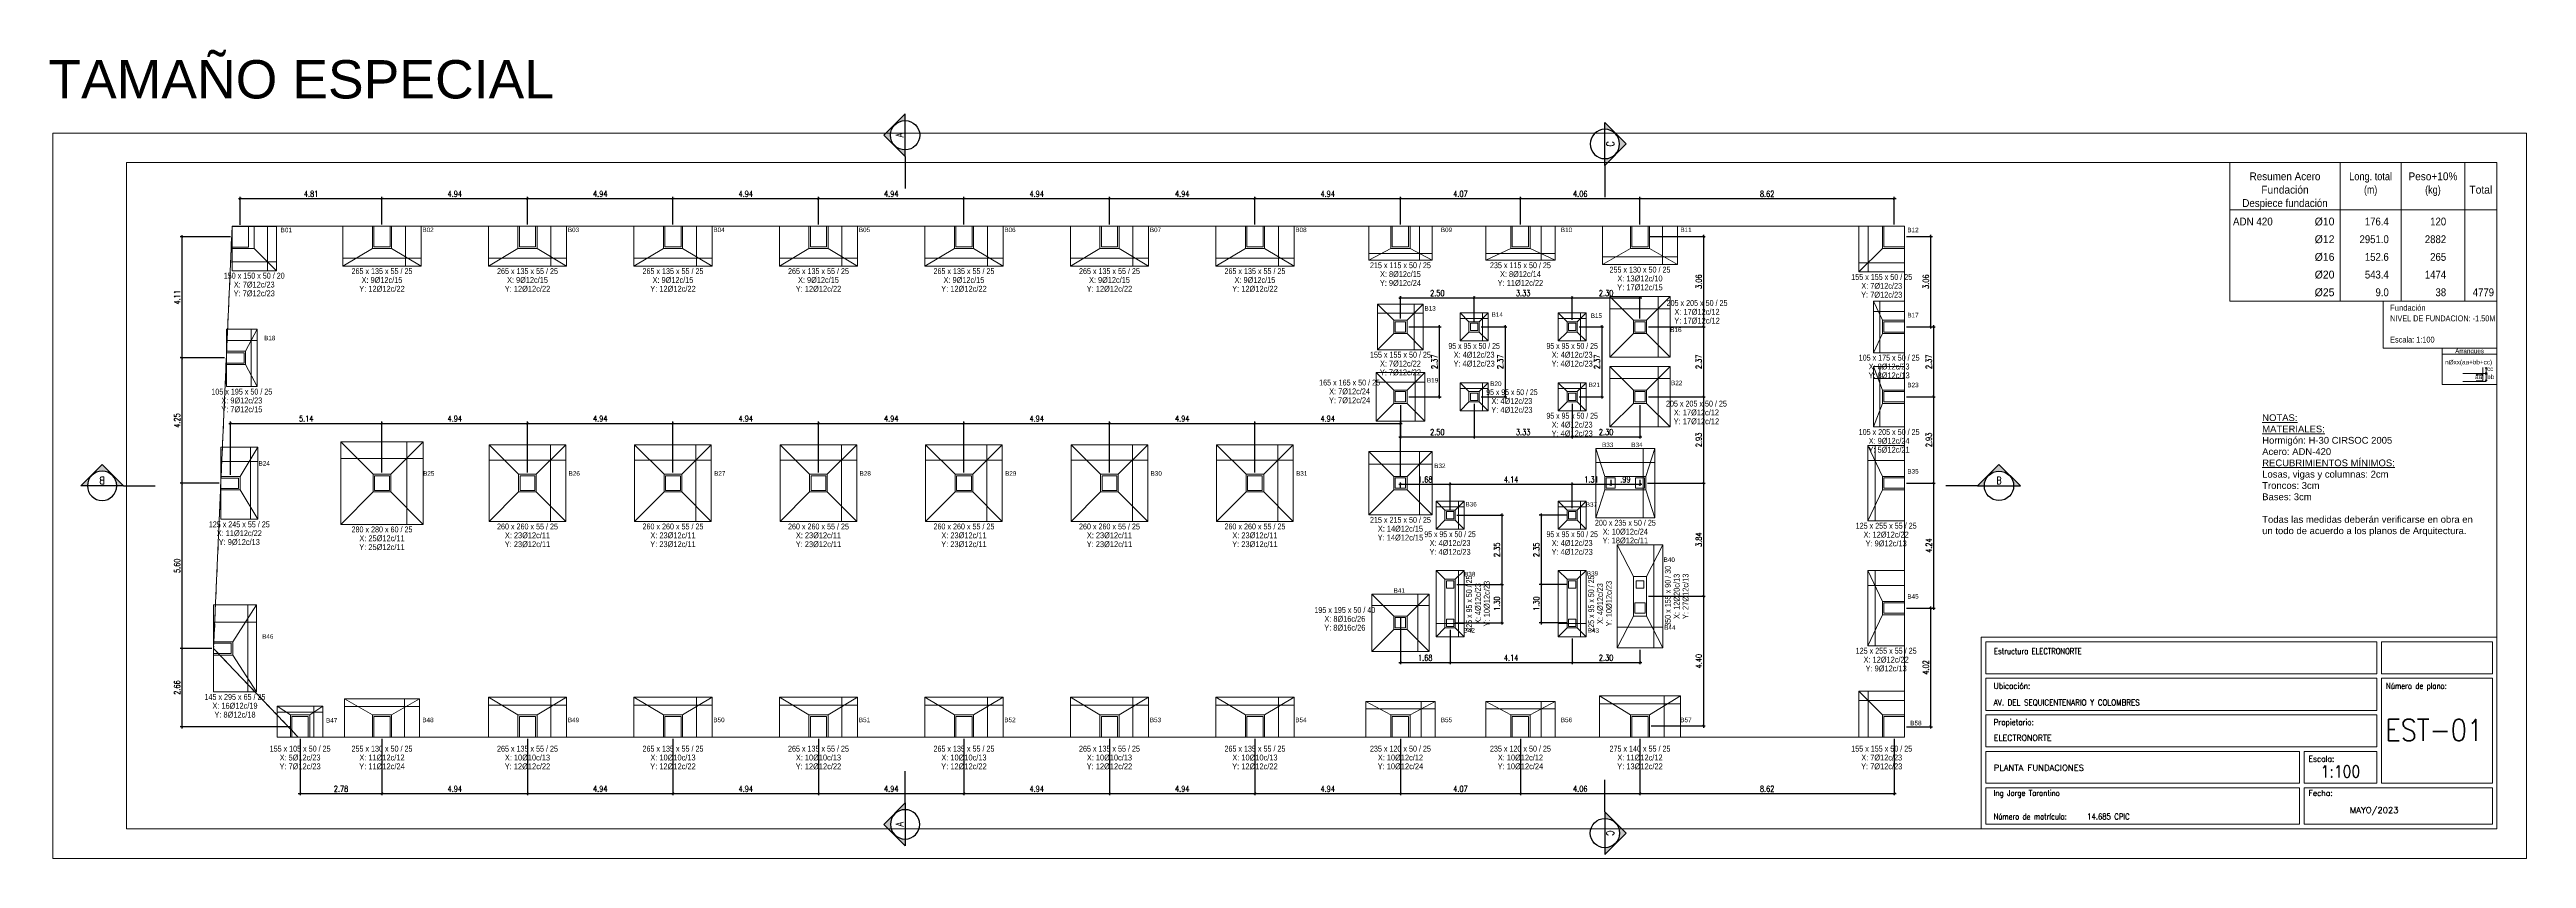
# Model space of a CAD drawing. Header units: millimetres. Extents: x 0 to 147, y 0 to 144.
# Drawn here: x -0.1 to 83.9, y 99.2 to 126.6 of the extents above; entities that cross this region are included whole.
import ezdxf
from ezdxf.enums import TextEntityAlignment as Align

# ---------------------------------------------------------------- set-up
doc = ezdxf.new("R2010")
doc.units = ezdxf.units.MM
doc.linetypes.add('TRAZO_HUECO', pattern=[0.375, 0.25, -0.125])
for name, color, linetype, lineweight in [('CIM_REFEREN', 2, 'Continuous', 0), ('COLUMNA_REF', 3, 'Continuous', 9), ('CYPE', 7, 'Continuous', 0), ('LEY_TXT_ARRANQUES', 2, 'Continuous', 0), ('PILAR_HORMIGON', 2, 'Continuous', 0), ('RECUAD_LIMITES', 2, 'Continuous', 0), ('RECUAD_MARCO', 1, 'Continuous', 20), ('SILUETAS', 6, 'Continuous', 5), ('TABLAS', 1, 'Continuous', 0), ('TEXTO_TABLAS', 1, 'Continuous', 0), ('ZAP_CONTORNO', 6, 'Continuous', 9), ('ZAP_DIMENSION_Y_ARM', 7, 'Continuous', 0), ('ZAP_ESQUEMA_ARM', 7, 'Continuous', 9)]:
    doc.layers.add(name, color=color, linetype=linetype, lineweight=lineweight)
doc.layers.add('DN-100-TITULOS 02', color=2, linetype='Continuous')
doc.styles.add('COTAS', font='romans.shx', dxfattribs={"width": 0.7})
doc.styles.add('CYPETXT', font='romans__.ttf', dxfattribs={"height": 0.2})
doc.styles.add('CYPETXT_romans', font='arial.ttf', dxfattribs={"height": 0.2})
doc.styles.add('ROMANS', font='romans.shx', dxfattribs={"width": 0.8})
doc.dimstyles.new('COTA 100', dxfattribs={"dimscale": 200, "dimtxt": 0.001, "dimasz": 0.0004, "dimexe": 0.0003, "dimexo": 0.0003, "dimgap": 0.0003, "dimtad": 1, "dimzin": 4, "dimdsep": 46, "dimtxsty": 'COTAS', "dimblk": 'ARCHTICK', "dimcen": -0.02, "dimdle": 0.0003, "dimclrd": 256, "dimclre": 256, "dimclrt": 2, "dimadec": 0, "dimazin": 0, "dimtfac": 1, "dimtix": 1, "dimtmove": 2, "dimatfit": 3, "dimldrblk": 'ORIGIN', "dimfxl": 1, "dimtolj": 1, "dimtzin": 0, "dimarcsym": 0})

# ---------------------------------------------------------------- blocks, each defined once
blk = doc.blocks.new('_ArchTick')
at = {"color": 0, "const_width": 0.15}
blk.add_lwpolyline([(-0.5, -0.5), (0.5, 0.5)], dxfattribs=at)
blk = doc.blocks.new('*D459')
at = {"lineweight": -2, "transparency": 16777216}
for p, q in [((6.293, 121.546), (11.221, 121.546)), ((6.353, 120.662), (6.353, 121.606)), ((11.161, 120.668), (11.161, 121.606))]:
    blk.add_line(p, q, dxfattribs=at)
at = {"layer": 'Defpoints', "color": 0, "transparency": 16777216}
for p in [(11.161, 121.546), (6.353, 120.602), (11.161, 120.608)]:
    blk.add_point(p, dxfattribs=at)
at = {"lineweight": -2, "transparency": 16777216, "xscale": 0.08, "yscale": 0.08, "zscale": 0.08, "rotation": 180}
blk.add_blockref('_ArchTick', (6.353, 121.546), dxfattribs=at)
at = {"lineweight": -2, "transparency": 16777216, "xscale": 0.08, "yscale": 0.08, "zscale": 0.08}
blk.add_blockref('_ArchTick', (11.161, 121.546), dxfattribs=at)
at = {"color": 2, "transparency": 16777216, "insert": (8.757, 121.706), "char_height": 0.2, "attachment_point": 5, "style": 'COTAS'}
blk.add_mtext('\\A1;4.81', dxfattribs=at)
blk = doc.blocks.new('_Origin')
at = {"color": 0, "linetype": 'ByBlock', "lineweight": -2}
blk.add_line((0, 0), (-1, 0), dxfattribs=at)
blk.add_circle((0, 0), 0.5, dxfattribs=at)
blk = doc.blocks.new('*D460')
at = {"lineweight": -2, "transparency": 16777216}
for p, q in [((11.101, 121.546), (16.156, 121.546)), ((11.161, 120.668), (11.161, 121.606)), ((16.096, 120.668), (16.096, 121.606))]:
    blk.add_line(p, q, dxfattribs=at)
at = {"layer": 'Defpoints', "color": 0, "transparency": 16777216}
for p in [(16.096, 121.546), (11.161, 120.608), (16.096, 120.608)]:
    blk.add_point(p, dxfattribs=at)
at = {"lineweight": -2, "transparency": 16777216, "xscale": 0.08, "yscale": 0.08, "zscale": 0.08, "rotation": 180}
blk.add_blockref('_ArchTick', (11.161, 121.546), dxfattribs=at)
at = {"lineweight": -2, "transparency": 16777216, "xscale": 0.08, "yscale": 0.08, "zscale": 0.08}
blk.add_blockref('_ArchTick', (16.096, 121.546), dxfattribs=at)
at = {"color": 2, "transparency": 16777216, "insert": (13.629, 121.706), "char_height": 0.2, "attachment_point": 5, "style": 'COTAS'}
blk.add_mtext('\\A1;4.94', dxfattribs=at)
blk = doc.blocks.new('*D461')
at = {"lineweight": -2, "transparency": 16777216}
for p, q in [((16.036, 121.546), (21.091, 121.546)), ((16.096, 120.668), (16.096, 121.606)), ((21.031, 120.668), (21.031, 121.606))]:
    blk.add_line(p, q, dxfattribs=at)
at = {"layer": 'Defpoints', "color": 0, "transparency": 16777216}
for p in [(21.031, 121.546), (16.096, 120.608), (21.031, 120.608)]:
    blk.add_point(p, dxfattribs=at)
at = {"lineweight": -2, "transparency": 16777216, "xscale": 0.08, "yscale": 0.08, "zscale": 0.08, "rotation": 180}
blk.add_blockref('_ArchTick', (16.096, 121.546), dxfattribs=at)
at = {"lineweight": -2, "transparency": 16777216, "xscale": 0.08, "yscale": 0.08, "zscale": 0.08}
blk.add_blockref('_ArchTick', (21.031, 121.546), dxfattribs=at)
at = {"color": 2, "transparency": 16777216, "insert": (18.564, 121.706), "char_height": 0.2, "attachment_point": 5, "style": 'COTAS'}
blk.add_mtext('\\A1;4.94', dxfattribs=at)
blk = doc.blocks.new('*D462')
at = {"lineweight": -2, "transparency": 16777216}
for p, q in [((20.971, 121.546), (26.026, 121.546)), ((21.031, 120.668), (21.031, 121.606)), ((25.966, 120.668), (25.966, 121.606))]:
    blk.add_line(p, q, dxfattribs=at)
at = {"layer": 'Defpoints', "color": 0, "transparency": 16777216}
for p in [(25.966, 121.546), (21.031, 120.608), (25.966, 120.608)]:
    blk.add_point(p, dxfattribs=at)
at = {"lineweight": -2, "transparency": 16777216, "xscale": 0.08, "yscale": 0.08, "zscale": 0.08, "rotation": 180}
blk.add_blockref('_ArchTick', (21.031, 121.546), dxfattribs=at)
at = {"lineweight": -2, "transparency": 16777216, "xscale": 0.08, "yscale": 0.08, "zscale": 0.08}
blk.add_blockref('_ArchTick', (25.966, 121.546), dxfattribs=at)
at = {"color": 2, "transparency": 16777216, "insert": (23.499, 121.706), "char_height": 0.2, "attachment_point": 5, "style": 'COTAS'}
blk.add_mtext('\\A1;4.94', dxfattribs=at)
blk = doc.blocks.new('*D463')
at = {"lineweight": -2, "transparency": 16777216}
for p, q in [((25.906, 121.546), (30.961, 121.546)), ((25.966, 120.668), (25.966, 121.606)), ((30.901, 120.668), (30.901, 121.606))]:
    blk.add_line(p, q, dxfattribs=at)
at = {"layer": 'Defpoints', "color": 0, "transparency": 16777216}
for p in [(30.901, 121.546), (25.966, 120.608), (30.901, 120.608)]:
    blk.add_point(p, dxfattribs=at)
at = {"lineweight": -2, "transparency": 16777216, "xscale": 0.08, "yscale": 0.08, "zscale": 0.08, "rotation": 180}
blk.add_blockref('_ArchTick', (25.966, 121.546), dxfattribs=at)
at = {"lineweight": -2, "transparency": 16777216, "xscale": 0.08, "yscale": 0.08, "zscale": 0.08}
blk.add_blockref('_ArchTick', (30.901, 121.546), dxfattribs=at)
at = {"color": 2, "transparency": 16777216, "insert": (28.434, 121.706), "char_height": 0.2, "attachment_point": 5, "style": 'COTAS'}
blk.add_mtext('\\A1;4.94', dxfattribs=at)
blk = doc.blocks.new('*D464')
at = {"lineweight": -2, "transparency": 16777216}
for p, q in [((30.841, 121.546), (35.896, 121.546)), ((30.901, 120.668), (30.901, 121.606)), ((35.836, 120.668), (35.836, 121.606))]:
    blk.add_line(p, q, dxfattribs=at)
at = {"layer": 'Defpoints', "color": 0, "transparency": 16777216}
for p in [(35.836, 121.546), (30.901, 120.608), (35.836, 120.608)]:
    blk.add_point(p, dxfattribs=at)
at = {"lineweight": -2, "transparency": 16777216, "xscale": 0.08, "yscale": 0.08, "zscale": 0.08, "rotation": 180}
blk.add_blockref('_ArchTick', (30.901, 121.546), dxfattribs=at)
at = {"lineweight": -2, "transparency": 16777216, "xscale": 0.08, "yscale": 0.08, "zscale": 0.08}
blk.add_blockref('_ArchTick', (35.836, 121.546), dxfattribs=at)
at = {"color": 2, "transparency": 16777216, "insert": (33.369, 121.706), "char_height": 0.2, "attachment_point": 5, "style": 'COTAS'}
blk.add_mtext('\\A1;4.94', dxfattribs=at)
blk = doc.blocks.new('*D465')
at = {"lineweight": -2, "transparency": 16777216}
for p, q in [((35.776, 121.546), (40.831, 121.546)), ((35.836, 120.668), (35.836, 121.606)), ((40.771, 120.668), (40.771, 121.606))]:
    blk.add_line(p, q, dxfattribs=at)
at = {"layer": 'Defpoints', "color": 0, "transparency": 16777216}
for p in [(40.771, 121.546), (35.836, 120.608), (40.771, 120.608)]:
    blk.add_point(p, dxfattribs=at)
at = {"lineweight": -2, "transparency": 16777216, "xscale": 0.08, "yscale": 0.08, "zscale": 0.08, "rotation": 180}
blk.add_blockref('_ArchTick', (35.836, 121.546), dxfattribs=at)
at = {"lineweight": -2, "transparency": 16777216, "xscale": 0.08, "yscale": 0.08, "zscale": 0.08}
blk.add_blockref('_ArchTick', (40.771, 121.546), dxfattribs=at)
at = {"color": 2, "transparency": 16777216, "insert": (38.304, 121.706), "char_height": 0.2, "attachment_point": 5, "style": 'COTAS'}
blk.add_mtext('\\A1;4.94', dxfattribs=at)
blk = doc.blocks.new('*D466')
at = {"lineweight": -2, "transparency": 16777216}
for p, q in [((40.711, 121.546), (45.766, 121.546)), ((40.771, 120.668), (40.771, 121.606)), ((45.706, 120.668), (45.706, 121.606))]:
    blk.add_line(p, q, dxfattribs=at)
at = {"layer": 'Defpoints', "color": 0, "transparency": 16777216}
for p in [(45.706, 121.546), (40.771, 120.608), (45.706, 120.608)]:
    blk.add_point(p, dxfattribs=at)
at = {"lineweight": -2, "transparency": 16777216, "xscale": 0.08, "yscale": 0.08, "zscale": 0.08, "rotation": 180}
blk.add_blockref('_ArchTick', (40.771, 121.546), dxfattribs=at)
at = {"lineweight": -2, "transparency": 16777216, "xscale": 0.08, "yscale": 0.08, "zscale": 0.08}
blk.add_blockref('_ArchTick', (45.706, 121.546), dxfattribs=at)
at = {"color": 2, "transparency": 16777216, "insert": (43.239, 121.706), "char_height": 0.2, "attachment_point": 5, "style": 'COTAS'}
blk.add_mtext('\\A1;4.94', dxfattribs=at)
blk = doc.blocks.new('*D467')
at = {"lineweight": -2, "transparency": 16777216}
for p, q in [((45.646, 121.546), (49.836, 121.546)), ((45.706, 120.668), (45.706, 121.606)), ((49.776, 120.668), (49.776, 121.606))]:
    blk.add_line(p, q, dxfattribs=at)
at = {"layer": 'Defpoints', "color": 0, "transparency": 16777216}
for p in [(49.776, 121.546), (45.706, 120.608), (49.776, 120.608)]:
    blk.add_point(p, dxfattribs=at)
at = {"lineweight": -2, "transparency": 16777216, "xscale": 0.08, "yscale": 0.08, "zscale": 0.08, "rotation": 180}
blk.add_blockref('_ArchTick', (45.706, 121.546), dxfattribs=at)
at = {"lineweight": -2, "transparency": 16777216, "xscale": 0.08, "yscale": 0.08, "zscale": 0.08}
blk.add_blockref('_ArchTick', (49.776, 121.546), dxfattribs=at)
at = {"color": 2, "transparency": 16777216, "insert": (47.741, 121.706), "char_height": 0.2, "attachment_point": 5, "style": 'COTAS'}
blk.add_mtext('\\A1;4.07', dxfattribs=at)
blk = doc.blocks.new('*D468')
at = {"lineweight": -2, "transparency": 16777216}
for p, q in [((49.716, 121.546), (53.891, 121.546)), ((49.776, 120.668), (49.776, 121.606)), ((53.831, 120.668), (53.831, 121.606))]:
    blk.add_line(p, q, dxfattribs=at)
at = {"layer": 'Defpoints', "color": 0, "transparency": 16777216}
for p in [(53.831, 121.546), (49.776, 120.608), (53.831, 120.608)]:
    blk.add_point(p, dxfattribs=at)
at = {"lineweight": -2, "transparency": 16777216, "xscale": 0.08, "yscale": 0.08, "zscale": 0.08, "rotation": 180}
blk.add_blockref('_ArchTick', (49.776, 121.546), dxfattribs=at)
at = {"lineweight": -2, "transparency": 16777216, "xscale": 0.08, "yscale": 0.08, "zscale": 0.08}
blk.add_blockref('_ArchTick', (53.831, 121.546), dxfattribs=at)
at = {"color": 2, "transparency": 16777216, "insert": (51.804, 121.706), "char_height": 0.2, "attachment_point": 5, "style": 'COTAS'}
blk.add_mtext('\\A1;4.06', dxfattribs=at)
blk = doc.blocks.new('*D469')
at = {"lineweight": -2, "transparency": 16777216}
for p, q in [((53.771, 121.546), (62.516, 121.546)), ((53.831, 120.668), (53.831, 121.606)), ((62.456, 120.668), (62.456, 121.606))]:
    blk.add_line(p, q, dxfattribs=at)
at = {"layer": 'Defpoints', "color": 0, "transparency": 16777216}
for p in [(62.456, 121.546), (53.831, 120.608), (62.456, 120.608)]:
    blk.add_point(p, dxfattribs=at)
at = {"lineweight": -2, "transparency": 16777216, "xscale": 0.08, "yscale": 0.08, "zscale": 0.08, "rotation": 180}
blk.add_blockref('_ArchTick', (53.831, 121.546), dxfattribs=at)
at = {"lineweight": -2, "transparency": 16777216, "xscale": 0.08, "yscale": 0.08, "zscale": 0.08}
blk.add_blockref('_ArchTick', (62.456, 121.546), dxfattribs=at)
at = {"color": 2, "transparency": 16777216, "insert": (58.144, 121.706), "char_height": 0.2, "attachment_point": 5, "style": 'COTAS'}
blk.add_mtext('\\A1;8.62', dxfattribs=at)
blk = doc.blocks.new('*D470')
at = {"lineweight": -2, "transparency": 16777216}
for p, q in [((5.961, 113.925), (11.221, 113.925)), ((6.021, 112.181), (6.021, 113.985)), ((11.161, 112.258), (11.161, 113.985))]:
    blk.add_line(p, q, dxfattribs=at)
at = {"layer": 'Defpoints', "color": 0, "transparency": 16777216}
for p in [(11.161, 113.925), (6.021, 112.121), (11.161, 112.198)]:
    blk.add_point(p, dxfattribs=at)
at = {"lineweight": -2, "transparency": 16777216, "xscale": 0.08, "yscale": 0.08, "zscale": 0.08, "rotation": 180}
blk.add_blockref('_ArchTick', (6.021, 113.925), dxfattribs=at)
at = {"lineweight": -2, "transparency": 16777216, "xscale": 0.08, "yscale": 0.08, "zscale": 0.08}
blk.add_blockref('_ArchTick', (11.161, 113.925), dxfattribs=at)
at = {"color": 2, "transparency": 16777216, "insert": (8.591, 114.085), "char_height": 0.2, "attachment_point": 5, "style": 'COTAS'}
blk.add_mtext('\\A1;5.14', dxfattribs=at)
blk = doc.blocks.new('*D471')
at = {"lineweight": -2, "transparency": 16777216}
for p, q in [((11.101, 113.925), (16.156, 113.925)), ((11.161, 112.258), (11.161, 113.985)), ((16.096, 112.258), (16.096, 113.985))]:
    blk.add_line(p, q, dxfattribs=at)
at = {"layer": 'Defpoints', "color": 0, "transparency": 16777216}
for p in [(16.096, 113.925), (11.161, 112.198), (16.096, 112.198)]:
    blk.add_point(p, dxfattribs=at)
at = {"lineweight": -2, "transparency": 16777216, "xscale": 0.08, "yscale": 0.08, "zscale": 0.08, "rotation": 180}
blk.add_blockref('_ArchTick', (11.161, 113.925), dxfattribs=at)
at = {"lineweight": -2, "transparency": 16777216, "xscale": 0.08, "yscale": 0.08, "zscale": 0.08}
blk.add_blockref('_ArchTick', (16.096, 113.925), dxfattribs=at)
at = {"color": 2, "transparency": 16777216, "insert": (13.629, 114.085), "char_height": 0.2, "attachment_point": 5, "style": 'COTAS'}
blk.add_mtext('\\A1;4.94', dxfattribs=at)
blk = doc.blocks.new('*D472')
at = {"lineweight": -2, "transparency": 16777216}
for p, q in [((16.036, 113.925), (21.091, 113.925)), ((16.096, 112.258), (16.096, 113.985)), ((21.031, 112.258), (21.031, 113.985))]:
    blk.add_line(p, q, dxfattribs=at)
at = {"layer": 'Defpoints', "color": 0, "transparency": 16777216}
for p in [(21.031, 113.925), (16.096, 112.198), (21.031, 112.198)]:
    blk.add_point(p, dxfattribs=at)
at = {"lineweight": -2, "transparency": 16777216, "xscale": 0.08, "yscale": 0.08, "zscale": 0.08, "rotation": 180}
blk.add_blockref('_ArchTick', (16.096, 113.925), dxfattribs=at)
at = {"lineweight": -2, "transparency": 16777216, "xscale": 0.08, "yscale": 0.08, "zscale": 0.08}
blk.add_blockref('_ArchTick', (21.031, 113.925), dxfattribs=at)
at = {"color": 2, "transparency": 16777216, "insert": (18.564, 114.085), "char_height": 0.2, "attachment_point": 5, "style": 'COTAS'}
blk.add_mtext('\\A1;4.94', dxfattribs=at)
blk = doc.blocks.new('*D473')
at = {"lineweight": -2, "transparency": 16777216}
for p, q in [((20.971, 113.925), (26.026, 113.925)), ((21.031, 112.258), (21.031, 113.985)), ((25.966, 112.258), (25.966, 113.985))]:
    blk.add_line(p, q, dxfattribs=at)
at = {"layer": 'Defpoints', "color": 0, "transparency": 16777216}
for p in [(25.966, 113.925), (21.031, 112.198), (25.966, 112.198)]:
    blk.add_point(p, dxfattribs=at)
at = {"lineweight": -2, "transparency": 16777216, "xscale": 0.08, "yscale": 0.08, "zscale": 0.08, "rotation": 180}
blk.add_blockref('_ArchTick', (21.031, 113.925), dxfattribs=at)
at = {"lineweight": -2, "transparency": 16777216, "xscale": 0.08, "yscale": 0.08, "zscale": 0.08}
blk.add_blockref('_ArchTick', (25.966, 113.925), dxfattribs=at)
at = {"color": 2, "transparency": 16777216, "insert": (23.499, 114.085), "char_height": 0.2, "attachment_point": 5, "style": 'COTAS'}
blk.add_mtext('\\A1;4.94', dxfattribs=at)
blk = doc.blocks.new('*D474')
at = {"lineweight": -2, "transparency": 16777216}
for p, q in [((25.906, 113.925), (30.961, 113.925)), ((25.966, 112.258), (25.966, 113.985)), ((30.901, 112.258), (30.901, 113.985))]:
    blk.add_line(p, q, dxfattribs=at)
at = {"layer": 'Defpoints', "color": 0, "transparency": 16777216}
for p in [(30.901, 113.925), (25.966, 112.198), (30.901, 112.198)]:
    blk.add_point(p, dxfattribs=at)
at = {"lineweight": -2, "transparency": 16777216, "xscale": 0.08, "yscale": 0.08, "zscale": 0.08, "rotation": 180}
blk.add_blockref('_ArchTick', (25.966, 113.925), dxfattribs=at)
at = {"lineweight": -2, "transparency": 16777216, "xscale": 0.08, "yscale": 0.08, "zscale": 0.08}
blk.add_blockref('_ArchTick', (30.901, 113.925), dxfattribs=at)
at = {"color": 2, "transparency": 16777216, "insert": (28.434, 114.085), "char_height": 0.2, "attachment_point": 5, "style": 'COTAS'}
blk.add_mtext('\\A1;4.94', dxfattribs=at)
blk = doc.blocks.new('*D475')
at = {"lineweight": -2, "transparency": 16777216}
for p, q in [((30.841, 113.925), (35.896, 113.925)), ((30.901, 112.258), (30.901, 113.985)), ((35.836, 112.258), (35.836, 113.985))]:
    blk.add_line(p, q, dxfattribs=at)
at = {"layer": 'Defpoints', "color": 0, "transparency": 16777216}
for p in [(35.836, 113.925), (30.901, 112.198), (35.836, 112.198)]:
    blk.add_point(p, dxfattribs=at)
at = {"lineweight": -2, "transparency": 16777216, "xscale": 0.08, "yscale": 0.08, "zscale": 0.08, "rotation": 180}
blk.add_blockref('_ArchTick', (30.901, 113.925), dxfattribs=at)
at = {"lineweight": -2, "transparency": 16777216, "xscale": 0.08, "yscale": 0.08, "zscale": 0.08}
blk.add_blockref('_ArchTick', (35.836, 113.925), dxfattribs=at)
at = {"color": 2, "transparency": 16777216, "insert": (33.369, 114.085), "char_height": 0.2, "attachment_point": 5, "style": 'COTAS'}
blk.add_mtext('\\A1;4.94', dxfattribs=at)
blk = doc.blocks.new('*D476')
at = {"lineweight": -2, "transparency": 16777216}
for p, q in [((35.776, 113.925), (40.831, 113.925)), ((35.836, 112.258), (35.836, 113.985)), ((40.771, 112.258), (40.771, 113.985))]:
    blk.add_line(p, q, dxfattribs=at)
at = {"layer": 'Defpoints', "color": 0, "transparency": 16777216}
for p in [(40.771, 113.925), (35.836, 112.198), (40.771, 112.198)]:
    blk.add_point(p, dxfattribs=at)
at = {"lineweight": -2, "transparency": 16777216, "xscale": 0.08, "yscale": 0.08, "zscale": 0.08, "rotation": 180}
blk.add_blockref('_ArchTick', (35.836, 113.925), dxfattribs=at)
at = {"lineweight": -2, "transparency": 16777216, "xscale": 0.08, "yscale": 0.08, "zscale": 0.08}
blk.add_blockref('_ArchTick', (40.771, 113.925), dxfattribs=at)
at = {"color": 2, "transparency": 16777216, "insert": (38.304, 114.085), "char_height": 0.2, "attachment_point": 5, "style": 'COTAS'}
blk.add_mtext('\\A1;4.94', dxfattribs=at)
blk = doc.blocks.new('*D477')
at = {"lineweight": -2, "transparency": 16777216}
for p, q in [((40.711, 113.925), (45.766, 113.925)), ((40.771, 112.258), (40.771, 113.985)), ((45.706, 112.133), (45.706, 113.985))]:
    blk.add_line(p, q, dxfattribs=at)
at = {"layer": 'Defpoints', "color": 0, "transparency": 16777216}
for p in [(45.706, 113.925), (40.771, 112.198), (45.706, 112.073)]:
    blk.add_point(p, dxfattribs=at)
at = {"lineweight": -2, "transparency": 16777216, "xscale": 0.08, "yscale": 0.08, "zscale": 0.08, "rotation": 180}
blk.add_blockref('_ArchTick', (40.771, 113.925), dxfattribs=at)
at = {"lineweight": -2, "transparency": 16777216, "xscale": 0.08, "yscale": 0.08, "zscale": 0.08}
blk.add_blockref('_ArchTick', (45.706, 113.925), dxfattribs=at)
at = {"color": 2, "transparency": 16777216, "insert": (43.239, 114.085), "char_height": 0.2, "attachment_point": 5, "style": 'COTAS'}
blk.add_mtext('\\A1;4.94', dxfattribs=at)
blk = doc.blocks.new('*D478')
at = {"lineweight": -2, "transparency": 16777216}
for p, q in [((6.018, 120.252), (4.31, 120.252)), ((4.37, 120.312), (4.37, 116.086)), ((5.822, 116.146), (4.31, 116.146))]:
    blk.add_line(p, q, dxfattribs=at)
at = {"layer": 'Defpoints', "color": 0, "transparency": 16777216}
for p in [(6.078, 120.252), (4.37, 116.146), (5.882, 116.146)]:
    blk.add_point(p, dxfattribs=at)
at = {"lineweight": -2, "transparency": 16777216, "xscale": 0.08, "yscale": 0.08, "zscale": 0.08}
for p, rotation in [((4.37, 120.252), 90), ((4.37, 116.146), 270)]:
    blk.add_blockref('_ArchTick', p, dxfattribs=dict(at, rotation=rotation))
at = {"color": 2, "transparency": 16777216, "insert": (4.21, 118.199), "char_height": 0.2, "attachment_point": 5, "rotation": 90, "style": 'COTAS'}
blk.add_mtext('\\A1;4.11', dxfattribs=at)
blk = doc.blocks.new('*D479')
at = {"lineweight": -2, "transparency": 16777216}
for p, q in [((5.822, 116.146), (4.31, 116.146)), ((4.37, 116.206), (4.37, 111.836)), ((5.636, 111.896), (4.31, 111.896))]:
    blk.add_line(p, q, dxfattribs=at)
at = {"layer": 'Defpoints', "color": 0, "transparency": 16777216}
for p in [(5.882, 116.146), (4.37, 111.896), (5.696, 111.896)]:
    blk.add_point(p, dxfattribs=at)
at = {"lineweight": -2, "transparency": 16777216, "xscale": 0.08, "yscale": 0.08, "zscale": 0.08}
for p, rotation in [((4.37, 116.146), 90), ((4.37, 111.896), 270)]:
    blk.add_blockref('_ArchTick', p, dxfattribs=dict(at, rotation=rotation))
at = {"color": 2, "transparency": 16777216, "insert": (4.21, 114.021), "char_height": 0.2, "attachment_point": 5, "rotation": 90, "style": 'COTAS'}
blk.add_mtext('\\A1;4.25', dxfattribs=at)
blk = doc.blocks.new('*D480')
at = {"lineweight": -2, "transparency": 16777216}
for p, q in [((5.636, 111.896), (4.31, 111.896)), ((4.37, 111.956), (4.37, 106.233)), ((5.39, 106.293), (4.31, 106.293))]:
    blk.add_line(p, q, dxfattribs=at)
at = {"layer": 'Defpoints', "color": 0, "transparency": 16777216}
for p in [(5.696, 111.896), (4.37, 106.293), (5.45, 106.293)]:
    blk.add_point(p, dxfattribs=at)
at = {"lineweight": -2, "transparency": 16777216, "xscale": 0.08, "yscale": 0.08, "zscale": 0.08}
for p, rotation in [((4.37, 111.896), 90), ((4.37, 106.293), 270)]:
    blk.add_blockref('_ArchTick', p, dxfattribs=dict(at, rotation=rotation))
at = {"color": 2, "transparency": 16777216, "insert": (4.21, 109.095), "char_height": 0.2, "attachment_point": 5, "rotation": 90, "style": 'COTAS'}
blk.add_mtext('\\A1;5.60', dxfattribs=at)
blk = doc.blocks.new('*D481')
at = {"lineweight": -2, "transparency": 16777216}
for p, q in [((5.39, 106.293), (4.31, 106.293)), ((4.37, 106.353), (4.37, 103.578)), ((8.048, 103.638), (4.31, 103.638))]:
    blk.add_line(p, q, dxfattribs=at)
at = {"layer": 'Defpoints', "color": 0, "transparency": 16777216}
for p in [(5.45, 106.293), (4.37, 103.638), (8.108, 103.638)]:
    blk.add_point(p, dxfattribs=at)
at = {"lineweight": -2, "transparency": 16777216, "xscale": 0.08, "yscale": 0.08, "zscale": 0.08}
for p, rotation in [((4.37, 106.293), 90), ((4.37, 103.638), 270)]:
    blk.add_blockref('_ArchTick', p, dxfattribs=dict(at, rotation=rotation))
at = {"color": 2, "transparency": 16777216, "insert": (4.21, 104.966), "char_height": 0.2, "attachment_point": 5, "rotation": 90, "style": 'COTAS'}
blk.add_mtext('\\A1;2.66', dxfattribs=at)
blk = doc.blocks.new('*D482')
at = {"lineweight": -2, "transparency": 16777216}
for p, q in [((8.383, 103.228), (8.383, 101.312)), ((11.161, 103.228), (11.161, 101.312)), ((8.323, 101.372), (11.221, 101.372))]:
    blk.add_line(p, q, dxfattribs=at)
at = {"layer": 'Defpoints', "color": 0, "transparency": 16777216}
for p in [(8.383, 103.288), (11.161, 103.288), (11.161, 101.372)]:
    blk.add_point(p, dxfattribs=at)
at = {"lineweight": -2, "transparency": 16777216, "xscale": 0.08, "yscale": 0.08, "zscale": 0.08, "rotation": 180}
blk.add_blockref('_ArchTick', (8.383, 101.372), dxfattribs=at)
at = {"lineweight": -2, "transparency": 16777216, "xscale": 0.08, "yscale": 0.08, "zscale": 0.08}
blk.add_blockref('_ArchTick', (11.161, 101.372), dxfattribs=at)
at = {"color": 2, "transparency": 16777216, "insert": (9.772, 101.532), "char_height": 0.2, "attachment_point": 5, "style": 'COTAS'}
blk.add_mtext('\\A1;2.78', dxfattribs=at)
blk = doc.blocks.new('*D484')
at = {"lineweight": -2, "transparency": 16777216}
for p, q in [((62.866, 120.258), (63.748, 120.258)), ((63.688, 120.318), (63.688, 117.137)), ((62.866, 117.197), (63.748, 117.197))]:
    blk.add_line(p, q, dxfattribs=at)
at = {"layer": 'Defpoints', "color": 0, "transparency": 16777216}
for p in [(62.806, 120.258), (62.806, 117.197), (63.688, 117.197)]:
    blk.add_point(p, dxfattribs=at)
at = {"lineweight": -2, "transparency": 16777216, "xscale": 0.08, "yscale": 0.08, "zscale": 0.08}
for p, rotation in [((63.688, 120.258), 90), ((63.688, 117.197), 270)]:
    blk.add_blockref('_ArchTick', p, dxfattribs=dict(at, rotation=rotation))
at = {"color": 2, "transparency": 16777216, "insert": (63.528, 118.728), "char_height": 0.2, "attachment_point": 5, "rotation": 90, "style": 'COTAS'}
blk.add_mtext('\\A1;3.06', dxfattribs=at)
blk = doc.blocks.new('*D485')
at = {"lineweight": -2, "transparency": 16777216}
for p, q in [((62.866, 117.197), (63.848, 117.197)), ((63.788, 117.257), (63.788, 114.767)), ((62.866, 114.827), (63.848, 114.827))]:
    blk.add_line(p, q, dxfattribs=at)
at = {"layer": 'Defpoints', "color": 0, "transparency": 16777216}
for p in [(62.806, 117.197), (62.806, 114.827), (63.788, 114.827)]:
    blk.add_point(p, dxfattribs=at)
at = {"lineweight": -2, "transparency": 16777216, "xscale": 0.08, "yscale": 0.08, "zscale": 0.08}
for p, rotation in [((63.788, 117.197), 90), ((63.788, 114.827), 270)]:
    blk.add_blockref('_ArchTick', p, dxfattribs=dict(at, rotation=rotation))
at = {"color": 2, "transparency": 16777216, "insert": (63.628, 116.012), "char_height": 0.2, "attachment_point": 5, "rotation": 90, "style": 'COTAS'}
blk.add_mtext('\\A1;2.37', dxfattribs=at)
blk = doc.blocks.new('*D486')
at = {"lineweight": -2, "transparency": 16777216}
for p, q in [((62.866, 114.827), (63.848, 114.827)), ((63.788, 114.887), (63.788, 111.838)), ((62.866, 111.898), (63.848, 111.898))]:
    blk.add_line(p, q, dxfattribs=at)
at = {"layer": 'Defpoints', "color": 0, "transparency": 16777216}
for p in [(62.806, 114.827), (62.806, 111.898), (63.788, 111.898)]:
    blk.add_point(p, dxfattribs=at)
at = {"lineweight": -2, "transparency": 16777216, "xscale": 0.08, "yscale": 0.08, "zscale": 0.08}
for p, rotation in [((63.788, 114.827), 90), ((63.788, 111.898), 270)]:
    blk.add_blockref('_ArchTick', p, dxfattribs=dict(at, rotation=rotation))
at = {"color": 2, "transparency": 16777216, "insert": (63.628, 113.363), "char_height": 0.2, "attachment_point": 5, "rotation": 90, "style": 'COTAS'}
blk.add_mtext('\\A1;2.93', dxfattribs=at)
blk = doc.blocks.new('*D487')
at = {"lineweight": -2, "transparency": 16777216}
for p, q in [((62.866, 111.898), (63.848, 111.898)), ((63.788, 111.958), (63.788, 107.598)), ((62.866, 107.658), (63.848, 107.658))]:
    blk.add_line(p, q, dxfattribs=at)
at = {"layer": 'Defpoints', "color": 0, "transparency": 16777216}
for p in [(62.806, 111.898), (62.806, 107.658), (63.788, 107.658)]:
    blk.add_point(p, dxfattribs=at)
at = {"lineweight": -2, "transparency": 16777216, "xscale": 0.08, "yscale": 0.08, "zscale": 0.08}
for p, rotation in [((63.788, 111.898), 90), ((63.788, 107.658), 270)]:
    blk.add_blockref('_ArchTick', p, dxfattribs=dict(at, rotation=rotation))
at = {"color": 2, "transparency": 16777216, "insert": (63.628, 109.778), "char_height": 0.2, "attachment_point": 5, "rotation": 90, "style": 'COTAS'}
blk.add_mtext('\\A1;4.24', dxfattribs=at)
blk = doc.blocks.new('*D488')
at = {"lineweight": -2, "transparency": 16777216}
for p, q in [((62.866, 107.658), (63.748, 107.658)), ((63.688, 107.718), (63.688, 103.578)), ((62.866, 103.638), (63.748, 103.638))]:
    blk.add_line(p, q, dxfattribs=at)
at = {"layer": 'Defpoints', "color": 0, "transparency": 16777216}
for p in [(62.806, 107.658), (62.806, 103.638), (63.688, 103.638)]:
    blk.add_point(p, dxfattribs=at)
at = {"lineweight": -2, "transparency": 16777216, "xscale": 0.08, "yscale": 0.08, "zscale": 0.08}
for p, rotation in [((63.688, 107.658), 90), ((63.688, 103.638), 270)]:
    blk.add_blockref('_ArchTick', p, dxfattribs=dict(at, rotation=rotation))
at = {"color": 2, "transparency": 16777216, "insert": (63.528, 105.648), "char_height": 0.2, "attachment_point": 5, "rotation": 90, "style": 'COTAS'}
blk.add_mtext('\\A1;4.02', dxfattribs=at)
blk = doc.blocks.new('*D489')
at = {"lineweight": -2, "transparency": 16777216}
for p, q in [((11.161, 103.228), (11.161, 101.312)), ((16.096, 103.228), (16.096, 101.312)), ((11.101, 101.372), (16.156, 101.372))]:
    blk.add_line(p, q, dxfattribs=at)
at = {"layer": 'Defpoints', "color": 0, "transparency": 16777216}
for p in [(11.161, 103.288), (16.096, 103.288), (16.096, 101.372)]:
    blk.add_point(p, dxfattribs=at)
at = {"lineweight": -2, "transparency": 16777216, "xscale": 0.08, "yscale": 0.08, "zscale": 0.08, "rotation": 180}
blk.add_blockref('_ArchTick', (11.161, 101.372), dxfattribs=at)
at = {"lineweight": -2, "transparency": 16777216, "xscale": 0.08, "yscale": 0.08, "zscale": 0.08}
blk.add_blockref('_ArchTick', (16.096, 101.372), dxfattribs=at)
at = {"color": 2, "transparency": 16777216, "insert": (13.629, 101.532), "char_height": 0.2, "attachment_point": 5, "style": 'COTAS'}
blk.add_mtext('\\A1;4.94', dxfattribs=at)
blk = doc.blocks.new('*D490')
at = {"lineweight": -2, "transparency": 16777216}
for p, q in [((16.096, 103.228), (16.096, 101.312)), ((21.031, 103.228), (21.031, 101.312)), ((16.036, 101.372), (21.091, 101.372))]:
    blk.add_line(p, q, dxfattribs=at)
at = {"layer": 'Defpoints', "color": 0, "transparency": 16777216}
for p in [(16.096, 103.288), (21.031, 103.288), (21.031, 101.372)]:
    blk.add_point(p, dxfattribs=at)
at = {"lineweight": -2, "transparency": 16777216, "xscale": 0.08, "yscale": 0.08, "zscale": 0.08, "rotation": 180}
blk.add_blockref('_ArchTick', (16.096, 101.372), dxfattribs=at)
at = {"lineweight": -2, "transparency": 16777216, "xscale": 0.08, "yscale": 0.08, "zscale": 0.08}
blk.add_blockref('_ArchTick', (21.031, 101.372), dxfattribs=at)
at = {"color": 2, "transparency": 16777216, "insert": (18.564, 101.532), "char_height": 0.2, "attachment_point": 5, "style": 'COTAS'}
blk.add_mtext('\\A1;4.94', dxfattribs=at)
blk = doc.blocks.new('*D491')
at = {"lineweight": -2, "transparency": 16777216}
for p, q in [((21.031, 103.228), (21.031, 101.312)), ((25.966, 103.228), (25.966, 101.312)), ((20.971, 101.372), (26.026, 101.372))]:
    blk.add_line(p, q, dxfattribs=at)
at = {"layer": 'Defpoints', "color": 0, "transparency": 16777216}
for p in [(21.031, 103.288), (25.966, 103.288), (25.966, 101.372)]:
    blk.add_point(p, dxfattribs=at)
at = {"lineweight": -2, "transparency": 16777216, "xscale": 0.08, "yscale": 0.08, "zscale": 0.08, "rotation": 180}
blk.add_blockref('_ArchTick', (21.031, 101.372), dxfattribs=at)
at = {"lineweight": -2, "transparency": 16777216, "xscale": 0.08, "yscale": 0.08, "zscale": 0.08}
blk.add_blockref('_ArchTick', (25.966, 101.372), dxfattribs=at)
at = {"color": 2, "transparency": 16777216, "insert": (23.499, 101.532), "char_height": 0.2, "attachment_point": 5, "style": 'COTAS'}
blk.add_mtext('\\A1;4.94', dxfattribs=at)
blk = doc.blocks.new('*D492')
at = {"lineweight": -2, "transparency": 16777216}
for p, q in [((25.966, 103.228), (25.966, 101.312)), ((30.901, 103.228), (30.901, 101.312)), ((25.906, 101.372), (30.961, 101.372))]:
    blk.add_line(p, q, dxfattribs=at)
at = {"layer": 'Defpoints', "color": 0, "transparency": 16777216}
for p in [(25.966, 103.288), (30.901, 103.288), (30.901, 101.372)]:
    blk.add_point(p, dxfattribs=at)
at = {"lineweight": -2, "transparency": 16777216, "xscale": 0.08, "yscale": 0.08, "zscale": 0.08, "rotation": 180}
blk.add_blockref('_ArchTick', (25.966, 101.372), dxfattribs=at)
at = {"lineweight": -2, "transparency": 16777216, "xscale": 0.08, "yscale": 0.08, "zscale": 0.08}
blk.add_blockref('_ArchTick', (30.901, 101.372), dxfattribs=at)
at = {"color": 2, "transparency": 16777216, "insert": (28.434, 101.532), "char_height": 0.2, "attachment_point": 5, "style": 'COTAS'}
blk.add_mtext('\\A1;4.94', dxfattribs=at)
blk = doc.blocks.new('*D493')
at = {"lineweight": -2, "transparency": 16777216}
for p, q in [((30.901, 103.228), (30.901, 101.312)), ((35.836, 103.228), (35.836, 101.312)), ((30.841, 101.372), (35.896, 101.372))]:
    blk.add_line(p, q, dxfattribs=at)
at = {"layer": 'Defpoints', "color": 0, "transparency": 16777216}
for p in [(30.901, 103.288), (35.836, 103.288), (35.836, 101.372)]:
    blk.add_point(p, dxfattribs=at)
at = {"lineweight": -2, "transparency": 16777216, "xscale": 0.08, "yscale": 0.08, "zscale": 0.08, "rotation": 180}
blk.add_blockref('_ArchTick', (30.901, 101.372), dxfattribs=at)
at = {"lineweight": -2, "transparency": 16777216, "xscale": 0.08, "yscale": 0.08, "zscale": 0.08}
blk.add_blockref('_ArchTick', (35.836, 101.372), dxfattribs=at)
at = {"color": 2, "transparency": 16777216, "insert": (33.369, 101.532), "char_height": 0.2, "attachment_point": 5, "style": 'COTAS'}
blk.add_mtext('\\A1;4.94', dxfattribs=at)
blk = doc.blocks.new('*D494')
at = {"lineweight": -2, "transparency": 16777216}
for p, q in [((35.836, 103.228), (35.836, 101.312)), ((40.771, 103.228), (40.771, 101.312)), ((35.776, 101.372), (40.831, 101.372))]:
    blk.add_line(p, q, dxfattribs=at)
at = {"layer": 'Defpoints', "color": 0, "transparency": 16777216}
for p in [(35.836, 103.288), (40.771, 103.288), (40.771, 101.372)]:
    blk.add_point(p, dxfattribs=at)
at = {"lineweight": -2, "transparency": 16777216, "xscale": 0.08, "yscale": 0.08, "zscale": 0.08, "rotation": 180}
blk.add_blockref('_ArchTick', (35.836, 101.372), dxfattribs=at)
at = {"lineweight": -2, "transparency": 16777216, "xscale": 0.08, "yscale": 0.08, "zscale": 0.08}
blk.add_blockref('_ArchTick', (40.771, 101.372), dxfattribs=at)
at = {"color": 2, "transparency": 16777216, "insert": (38.304, 101.532), "char_height": 0.2, "attachment_point": 5, "style": 'COTAS'}
blk.add_mtext('\\A1;4.94', dxfattribs=at)
blk = doc.blocks.new('*D495')
at = {"lineweight": -2, "transparency": 16777216}
for p, q in [((40.771, 103.228), (40.771, 101.312)), ((45.706, 103.228), (45.706, 101.312)), ((40.711, 101.372), (45.766, 101.372))]:
    blk.add_line(p, q, dxfattribs=at)
at = {"layer": 'Defpoints', "color": 0, "transparency": 16777216}
for p in [(40.771, 103.288), (45.706, 103.288), (45.706, 101.372)]:
    blk.add_point(p, dxfattribs=at)
at = {"lineweight": -2, "transparency": 16777216, "xscale": 0.08, "yscale": 0.08, "zscale": 0.08, "rotation": 180}
blk.add_blockref('_ArchTick', (40.771, 101.372), dxfattribs=at)
at = {"lineweight": -2, "transparency": 16777216, "xscale": 0.08, "yscale": 0.08, "zscale": 0.08}
blk.add_blockref('_ArchTick', (45.706, 101.372), dxfattribs=at)
at = {"color": 2, "transparency": 16777216, "insert": (43.239, 101.532), "char_height": 0.2, "attachment_point": 5, "style": 'COTAS'}
blk.add_mtext('\\A1;4.94', dxfattribs=at)
blk = doc.blocks.new('*D496')
at = {"lineweight": -2, "transparency": 16777216}
for p, q in [((45.706, 103.228), (45.706, 101.312)), ((49.776, 103.228), (49.776, 101.312)), ((45.646, 101.372), (49.836, 101.372))]:
    blk.add_line(p, q, dxfattribs=at)
at = {"layer": 'Defpoints', "color": 0, "transparency": 16777216}
for p in [(45.706, 103.288), (49.776, 103.288), (49.776, 101.372)]:
    blk.add_point(p, dxfattribs=at)
at = {"lineweight": -2, "transparency": 16777216, "xscale": 0.08, "yscale": 0.08, "zscale": 0.08, "rotation": 180}
blk.add_blockref('_ArchTick', (45.706, 101.372), dxfattribs=at)
at = {"lineweight": -2, "transparency": 16777216, "xscale": 0.08, "yscale": 0.08, "zscale": 0.08}
blk.add_blockref('_ArchTick', (49.776, 101.372), dxfattribs=at)
at = {"color": 2, "transparency": 16777216, "insert": (47.741, 101.532), "char_height": 0.2, "attachment_point": 5, "style": 'COTAS'}
blk.add_mtext('\\A1;4.07', dxfattribs=at)
blk = doc.blocks.new('*D497')
at = {"lineweight": -2, "transparency": 16777216}
for p, q in [((49.776, 103.228), (49.776, 101.312)), ((53.831, 103.228), (53.831, 101.312)), ((49.716, 101.372), (53.891, 101.372))]:
    blk.add_line(p, q, dxfattribs=at)
at = {"layer": 'Defpoints', "color": 0, "transparency": 16777216}
for p in [(49.776, 103.288), (53.831, 103.288), (53.831, 101.372)]:
    blk.add_point(p, dxfattribs=at)
at = {"lineweight": -2, "transparency": 16777216, "xscale": 0.08, "yscale": 0.08, "zscale": 0.08, "rotation": 180}
blk.add_blockref('_ArchTick', (49.776, 101.372), dxfattribs=at)
at = {"lineweight": -2, "transparency": 16777216, "xscale": 0.08, "yscale": 0.08, "zscale": 0.08}
blk.add_blockref('_ArchTick', (53.831, 101.372), dxfattribs=at)
at = {"color": 2, "transparency": 16777216, "insert": (51.804, 101.532), "char_height": 0.2, "attachment_point": 5, "style": 'COTAS'}
blk.add_mtext('\\A1;4.06', dxfattribs=at)
blk = doc.blocks.new('*D498')
at = {"lineweight": -2, "transparency": 16777216}
for p, q in [((53.831, 103.228), (53.831, 101.312)), ((62.456, 103.228), (62.456, 101.312)), ((53.771, 101.372), (62.516, 101.372))]:
    blk.add_line(p, q, dxfattribs=at)
at = {"layer": 'Defpoints', "color": 0, "transparency": 16777216}
for p in [(53.831, 103.288), (62.456, 103.288), (62.456, 101.372)]:
    blk.add_point(p, dxfattribs=at)
at = {"lineweight": -2, "transparency": 16777216, "xscale": 0.08, "yscale": 0.08, "zscale": 0.08, "rotation": 180}
blk.add_blockref('_ArchTick', (53.831, 101.372), dxfattribs=at)
at = {"lineweight": -2, "transparency": 16777216, "xscale": 0.08, "yscale": 0.08, "zscale": 0.08}
blk.add_blockref('_ArchTick', (62.456, 101.372), dxfattribs=at)
at = {"color": 2, "transparency": 16777216, "insert": (58.144, 101.532), "char_height": 0.2, "attachment_point": 5, "style": 'COTAS'}
blk.add_mtext('\\A1;8.62', dxfattribs=at)
blk = doc.blocks.new('*D499')
at = {"lineweight": -2, "transparency": 16777216}
for p, q in [((54.166, 120.258), (56.043, 120.258)), ((55.983, 120.318), (55.983, 117.137)), ((54.116, 117.197), (56.043, 117.197))]:
    blk.add_line(p, q, dxfattribs=at)
at = {"layer": 'Defpoints', "color": 0, "transparency": 16777216}
for p in [(54.106, 120.258), (54.056, 117.197), (55.983, 117.197)]:
    blk.add_point(p, dxfattribs=at)
at = {"lineweight": -2, "transparency": 16777216, "xscale": 0.08, "yscale": 0.08, "zscale": 0.08}
for p, rotation in [((55.983, 120.258), 90), ((55.983, 117.197), 270)]:
    blk.add_blockref('_ArchTick', p, dxfattribs=dict(at, rotation=rotation))
at = {"color": 2, "transparency": 16777216, "insert": (55.823, 118.728), "char_height": 0.2, "attachment_point": 5, "rotation": 90, "style": 'COTAS'}
blk.add_mtext('\\A1;3.06', dxfattribs=at)
blk = doc.blocks.new('*D500')
at = {"lineweight": -2, "transparency": 16777216}
for p, q in [((54.116, 117.197), (56.043, 117.197)), ((55.983, 117.257), (55.983, 114.767)), ((54.116, 114.827), (56.043, 114.827))]:
    blk.add_line(p, q, dxfattribs=at)
at = {"layer": 'Defpoints', "color": 0, "transparency": 16777216}
for p in [(54.056, 117.197), (54.056, 114.827), (55.983, 114.827)]:
    blk.add_point(p, dxfattribs=at)
at = {"lineweight": -2, "transparency": 16777216, "xscale": 0.08, "yscale": 0.08, "zscale": 0.08}
for p, rotation in [((55.983, 117.197), 90), ((55.983, 114.827), 270)]:
    blk.add_blockref('_ArchTick', p, dxfattribs=dict(at, rotation=rotation))
at = {"color": 2, "transparency": 16777216, "insert": (55.823, 116.012), "char_height": 0.2, "attachment_point": 5, "rotation": 90, "style": 'COTAS'}
blk.add_mtext('\\A1;2.37', dxfattribs=at)
blk = doc.blocks.new('*D501')
at = {"lineweight": -2, "transparency": 16777216}
for p, q in [((54.116, 114.827), (56.043, 114.827)), ((55.983, 114.887), (55.983, 111.838)), ((54.091, 111.898), (56.043, 111.898))]:
    blk.add_line(p, q, dxfattribs=at)
at = {"layer": 'Defpoints', "color": 0, "transparency": 16777216}
for p in [(54.056, 114.827), (54.031, 111.898), (55.983, 111.898)]:
    blk.add_point(p, dxfattribs=at)
at = {"lineweight": -2, "transparency": 16777216, "xscale": 0.08, "yscale": 0.08, "zscale": 0.08}
for p, rotation in [((55.983, 114.827), 90), ((55.983, 111.898), 270)]:
    blk.add_blockref('_ArchTick', p, dxfattribs=dict(at, rotation=rotation))
at = {"color": 2, "transparency": 16777216, "insert": (55.823, 113.363), "char_height": 0.2, "attachment_point": 5, "rotation": 90, "style": 'COTAS'}
blk.add_mtext('\\A1;2.93', dxfattribs=at)
blk = doc.blocks.new('*D502')
at = {"lineweight": -2, "transparency": 16777216}
for p, q in [((54.091, 111.898), (56.043, 111.898)), ((55.983, 111.958), (55.983, 108)), ((54.116, 108.06), (56.043, 108.06))]:
    blk.add_line(p, q, dxfattribs=at)
at = {"layer": 'Defpoints', "color": 0, "transparency": 16777216}
for p in [(54.031, 111.898), (54.056, 108.06), (55.983, 108.06)]:
    blk.add_point(p, dxfattribs=at)
at = {"lineweight": -2, "transparency": 16777216, "xscale": 0.08, "yscale": 0.08, "zscale": 0.08}
for p, rotation in [((55.983, 111.898), 90), ((55.983, 108.06), 270)]:
    blk.add_blockref('_ArchTick', p, dxfattribs=dict(at, rotation=rotation))
at = {"color": 2, "transparency": 16777216, "insert": (55.823, 109.979), "char_height": 0.2, "attachment_point": 5, "rotation": 90, "style": 'COTAS'}
blk.add_mtext('\\A1;3.84', dxfattribs=at)
blk = doc.blocks.new('*D503')
at = {"lineweight": -2, "transparency": 16777216}
for p, q in [((54.116, 108.06), (56.043, 108.06)), ((55.983, 108.12), (55.983, 103.603)), ((54.216, 103.663), (56.043, 103.663))]:
    blk.add_line(p, q, dxfattribs=at)
at = {"layer": 'Defpoints', "color": 0, "transparency": 16777216}
for p in [(54.056, 108.06), (54.156, 103.663), (55.983, 103.663)]:
    blk.add_point(p, dxfattribs=at)
at = {"lineweight": -2, "transparency": 16777216, "xscale": 0.08, "yscale": 0.08, "zscale": 0.08}
for p, rotation in [((55.983, 108.06), 90), ((55.983, 103.663), 270)]:
    blk.add_blockref('_ArchTick', p, dxfattribs=dict(at, rotation=rotation))
at = {"color": 2, "transparency": 16777216, "insert": (55.823, 105.861), "char_height": 0.2, "attachment_point": 5, "rotation": 90, "style": 'COTAS'}
blk.add_mtext('\\A1;4.40', dxfattribs=at)
blk = doc.blocks.new('*D504')
at = {"lineweight": -2, "transparency": 16777216}
for p, q in [((45.646, 118.184), (48.266, 118.184)), ((45.706, 117.482), (45.706, 118.244)), ((48.206, 117.382), (48.206, 118.244))]:
    blk.add_line(p, q, dxfattribs=at)
at = {"layer": 'Defpoints', "color": 0, "transparency": 16777216}
for p in [(48.206, 118.184), (45.706, 117.422), (48.206, 117.322)]:
    blk.add_point(p, dxfattribs=at)
at = {"lineweight": -2, "transparency": 16777216, "xscale": 0.08, "yscale": 0.08, "zscale": 0.08, "rotation": 180}
blk.add_blockref('_ArchTick', (45.706, 118.184), dxfattribs=at)
at = {"lineweight": -2, "transparency": 16777216, "xscale": 0.08, "yscale": 0.08, "zscale": 0.08}
blk.add_blockref('_ArchTick', (48.206, 118.184), dxfattribs=at)
at = {"color": 2, "transparency": 16777216, "insert": (46.956, 118.344), "char_height": 0.2, "attachment_point": 5, "style": 'COTAS'}
blk.add_mtext('\\A1;2.50', dxfattribs=at)
blk = doc.blocks.new('*D505')
at = {"lineweight": -2, "transparency": 16777216}
for p, q in [((48.146, 118.184), (51.591, 118.184)), ((48.206, 117.382), (48.206, 118.244)), ((51.531, 117.432), (51.531, 118.244))]:
    blk.add_line(p, q, dxfattribs=at)
at = {"layer": 'Defpoints', "color": 0, "transparency": 16777216}
for p in [(51.531, 118.184), (48.206, 117.322), (51.531, 117.372)]:
    blk.add_point(p, dxfattribs=at)
at = {"lineweight": -2, "transparency": 16777216, "xscale": 0.08, "yscale": 0.08, "zscale": 0.08, "rotation": 180}
blk.add_blockref('_ArchTick', (48.206, 118.184), dxfattribs=at)
at = {"lineweight": -2, "transparency": 16777216, "xscale": 0.08, "yscale": 0.08, "zscale": 0.08}
blk.add_blockref('_ArchTick', (51.531, 118.184), dxfattribs=at)
at = {"color": 2, "transparency": 16777216, "insert": (49.869, 118.344), "char_height": 0.2, "attachment_point": 5, "style": 'COTAS'}
blk.add_mtext('\\A1;3.33', dxfattribs=at)
blk = doc.blocks.new('*D506')
at = {"lineweight": -2, "transparency": 16777216}
for p, q in [((51.471, 118.184), (53.891, 118.184)), ((51.531, 117.432), (51.531, 118.244)), ((53.831, 117.482), (53.831, 118.244))]:
    blk.add_line(p, q, dxfattribs=at)
at = {"layer": 'Defpoints', "color": 0, "transparency": 16777216}
for p in [(53.831, 118.184), (51.531, 117.372), (53.831, 117.422)]:
    blk.add_point(p, dxfattribs=at)
at = {"lineweight": -2, "transparency": 16777216, "xscale": 0.08, "yscale": 0.08, "zscale": 0.08, "rotation": 180}
blk.add_blockref('_ArchTick', (51.531, 118.184), dxfattribs=at)
at = {"lineweight": -2, "transparency": 16777216, "xscale": 0.08, "yscale": 0.08, "zscale": 0.08}
blk.add_blockref('_ArchTick', (53.831, 118.184), dxfattribs=at)
at = {"color": 2, "transparency": 16777216, "insert": (52.681, 118.344), "char_height": 0.2, "attachment_point": 5, "style": 'COTAS'}
blk.add_mtext('\\A1;2.30', dxfattribs=at)
blk = doc.blocks.new('*D507')
at = {"lineweight": -2, "transparency": 16777216}
for p, q in [((45.706, 114.542), (45.706, 113.409)), ((48.206, 114.592), (48.206, 113.409)), ((45.646, 113.469), (48.266, 113.469))]:
    blk.add_line(p, q, dxfattribs=at)
at = {"layer": 'Defpoints', "color": 0, "transparency": 16777216}
for p in [(45.706, 114.602), (48.206, 114.652), (48.206, 113.469)]:
    blk.add_point(p, dxfattribs=at)
at = {"lineweight": -2, "transparency": 16777216, "xscale": 0.08, "yscale": 0.08, "zscale": 0.08, "rotation": 180}
blk.add_blockref('_ArchTick', (45.706, 113.469), dxfattribs=at)
at = {"lineweight": -2, "transparency": 16777216, "xscale": 0.08, "yscale": 0.08, "zscale": 0.08}
blk.add_blockref('_ArchTick', (48.206, 113.469), dxfattribs=at)
at = {"color": 2, "transparency": 16777216, "insert": (46.956, 113.629), "char_height": 0.2, "attachment_point": 5, "style": 'COTAS'}
blk.add_mtext('\\A1;2.50', dxfattribs=at)
blk = doc.blocks.new('*D508')
at = {"lineweight": -2, "transparency": 16777216}
for p, q in [((48.206, 114.592), (48.206, 113.409)), ((51.531, 114.592), (51.531, 113.409)), ((48.146, 113.469), (51.591, 113.469))]:
    blk.add_line(p, q, dxfattribs=at)
at = {"layer": 'Defpoints', "color": 0, "transparency": 16777216}
for p in [(48.206, 114.652), (51.531, 114.652), (51.531, 113.469)]:
    blk.add_point(p, dxfattribs=at)
at = {"lineweight": -2, "transparency": 16777216, "xscale": 0.08, "yscale": 0.08, "zscale": 0.08, "rotation": 180}
blk.add_blockref('_ArchTick', (48.206, 113.469), dxfattribs=at)
at = {"lineweight": -2, "transparency": 16777216, "xscale": 0.08, "yscale": 0.08, "zscale": 0.08}
blk.add_blockref('_ArchTick', (51.531, 113.469), dxfattribs=at)
at = {"color": 2, "transparency": 16777216, "insert": (49.869, 113.629), "char_height": 0.2, "attachment_point": 5, "style": 'COTAS'}
blk.add_mtext('\\A1;3.33', dxfattribs=at)
blk = doc.blocks.new('*D509')
at = {"lineweight": -2, "transparency": 16777216}
for p, q in [((51.531, 114.592), (51.531, 113.409)), ((53.831, 114.542), (53.831, 113.409)), ((51.471, 113.469), (53.891, 113.469))]:
    blk.add_line(p, q, dxfattribs=at)
at = {"layer": 'Defpoints', "color": 0, "transparency": 16777216}
for p in [(51.531, 114.652), (53.831, 114.602), (53.831, 113.469)]:
    blk.add_point(p, dxfattribs=at)
at = {"lineweight": -2, "transparency": 16777216, "xscale": 0.08, "yscale": 0.08, "zscale": 0.08, "rotation": 180}
blk.add_blockref('_ArchTick', (51.531, 113.469), dxfattribs=at)
at = {"lineweight": -2, "transparency": 16777216, "xscale": 0.08, "yscale": 0.08, "zscale": 0.08}
blk.add_blockref('_ArchTick', (53.831, 113.469), dxfattribs=at)
at = {"color": 2, "transparency": 16777216, "insert": (52.681, 113.629), "char_height": 0.2, "attachment_point": 5, "style": 'COTAS'}
blk.add_mtext('\\A1;2.30', dxfattribs=at)
blk = doc.blocks.new('*D510')
at = {"lineweight": -2, "transparency": 16777216}
for p, q in [((45.646, 111.863), (47.449, 111.863)), ((45.706, 111.733), (45.706, 111.923)), ((47.389, 110.996), (47.389, 111.923))]:
    blk.add_line(p, q, dxfattribs=at)
at = {"layer": 'Defpoints', "color": 0, "transparency": 16777216}
for p in [(47.389, 111.863), (45.706, 111.673), (47.389, 110.936)]:
    blk.add_point(p, dxfattribs=at)
at = {"lineweight": -2, "transparency": 16777216, "xscale": 0.08, "yscale": 0.08, "zscale": 0.08, "rotation": 180}
blk.add_blockref('_ArchTick', (45.706, 111.863), dxfattribs=at)
at = {"lineweight": -2, "transparency": 16777216, "xscale": 0.08, "yscale": 0.08, "zscale": 0.08}
blk.add_blockref('_ArchTick', (47.389, 111.863), dxfattribs=at)
at = {"color": 2, "transparency": 16777216, "insert": (46.548, 112.023), "char_height": 0.2, "attachment_point": 5, "style": 'COTAS'}
blk.add_mtext('\\A1;1.68', dxfattribs=at)
blk = doc.blocks.new('*D511')
at = {"lineweight": -2, "transparency": 16777216}
for p, q in [((47.329, 111.863), (51.591, 111.863)), ((47.389, 110.996), (47.389, 111.923)), ((51.531, 111.046), (51.531, 111.923))]:
    blk.add_line(p, q, dxfattribs=at)
at = {"layer": 'Defpoints', "color": 0, "transparency": 16777216}
for p in [(51.531, 111.863), (47.389, 110.936), (51.531, 110.986)]:
    blk.add_point(p, dxfattribs=at)
at = {"lineweight": -2, "transparency": 16777216, "xscale": 0.08, "yscale": 0.08, "zscale": 0.08, "rotation": 180}
blk.add_blockref('_ArchTick', (47.389, 111.863), dxfattribs=at)
at = {"lineweight": -2, "transparency": 16777216, "xscale": 0.08, "yscale": 0.08, "zscale": 0.08}
blk.add_blockref('_ArchTick', (51.531, 111.863), dxfattribs=at)
at = {"color": 2, "transparency": 16777216, "insert": (49.46, 112.023), "char_height": 0.2, "attachment_point": 5, "style": 'COTAS'}
blk.add_mtext('\\A1;4.14', dxfattribs=at)
blk = doc.blocks.new('*D512')
at = {"lineweight": -2, "transparency": 16777216}
for p, q in [((51.471, 111.863), (52.898, 111.863)), ((51.531, 111.046), (51.531, 111.923)), ((52.838, 112.013), (52.838, 111.803))]:
    blk.add_line(p, q, dxfattribs=at)
at = {"layer": 'Defpoints', "color": 0, "transparency": 16777216}
for p in [(52.838, 112.073), (52.838, 111.863), (51.531, 110.986)]:
    blk.add_point(p, dxfattribs=at)
at = {"lineweight": -2, "transparency": 16777216, "xscale": 0.08, "yscale": 0.08, "zscale": 0.08, "rotation": 180}
blk.add_blockref('_ArchTick', (51.531, 111.863), dxfattribs=at)
at = {"lineweight": -2, "transparency": 16777216, "xscale": 0.08, "yscale": 0.08, "zscale": 0.08}
blk.add_blockref('_ArchTick', (52.838, 111.863), dxfattribs=at)
at = {"color": 2, "transparency": 16777216, "insert": (52.185, 112.023), "char_height": 0.2, "attachment_point": 5, "style": 'COTAS'}
blk.add_mtext('\\A1;1.31', dxfattribs=at)
blk = doc.blocks.new('*D513')
at = {"lineweight": -2, "transparency": 16777216}
for p, q in [((52.778, 111.863), (53.891, 111.863)), ((52.838, 112.013), (52.838, 111.803)), ((53.831, 112.013), (53.831, 111.803))]:
    blk.add_line(p, q, dxfattribs=at)
at = {"layer": 'Defpoints', "color": 0, "transparency": 16777216}
for p in [(52.838, 112.073), (53.831, 112.073), (53.831, 111.863)]:
    blk.add_point(p, dxfattribs=at)
at = {"lineweight": -2, "transparency": 16777216, "xscale": 0.08, "yscale": 0.08, "zscale": 0.08, "rotation": 180}
blk.add_blockref('_ArchTick', (52.838, 111.863), dxfattribs=at)
at = {"lineweight": -2, "transparency": 16777216, "xscale": 0.08, "yscale": 0.08, "zscale": 0.08}
blk.add_blockref('_ArchTick', (53.831, 111.863), dxfattribs=at)
at = {"color": 2, "transparency": 16777216, "insert": (53.335, 112.023), "char_height": 0.2, "attachment_point": 5, "style": 'COTAS'}
blk.add_mtext('\\A1;.99', dxfattribs=at)
blk = doc.blocks.new('*D514')
at = {"lineweight": -2, "transparency": 16777216}
for p, q in [((45.706, 107.328), (45.706, 105.757)), ((47.389, 106.928), (47.389, 105.757)), ((45.646, 105.817), (47.449, 105.817))]:
    blk.add_line(p, q, dxfattribs=at)
at = {"layer": 'Defpoints', "color": 0, "transparency": 16777216}
for p in [(45.706, 107.388), (47.389, 106.988), (47.389, 105.817)]:
    blk.add_point(p, dxfattribs=at)
at = {"lineweight": -2, "transparency": 16777216, "xscale": 0.08, "yscale": 0.08, "zscale": 0.08, "rotation": 180}
blk.add_blockref('_ArchTick', (45.706, 105.817), dxfattribs=at)
at = {"lineweight": -2, "transparency": 16777216, "xscale": 0.08, "yscale": 0.08, "zscale": 0.08}
blk.add_blockref('_ArchTick', (47.389, 105.817), dxfattribs=at)
at = {"color": 2, "transparency": 16777216, "insert": (46.548, 105.977), "char_height": 0.2, "attachment_point": 5, "style": 'COTAS'}
blk.add_mtext('\\A1;1.68', dxfattribs=at)
blk = doc.blocks.new('*D515')
at = {"lineweight": -2, "transparency": 16777216}
for p, q in [((47.389, 106.928), (47.389, 105.757)), ((51.531, 106.627), (51.531, 105.757)), ((47.329, 105.817), (51.591, 105.817))]:
    blk.add_line(p, q, dxfattribs=at)
at = {"layer": 'Defpoints', "color": 0, "transparency": 16777216}
for p in [(47.389, 106.988), (51.531, 106.687), (51.531, 105.817)]:
    blk.add_point(p, dxfattribs=at)
at = {"lineweight": -2, "transparency": 16777216, "xscale": 0.08, "yscale": 0.08, "zscale": 0.08, "rotation": 180}
blk.add_blockref('_ArchTick', (47.389, 105.817), dxfattribs=at)
at = {"lineweight": -2, "transparency": 16777216, "xscale": 0.08, "yscale": 0.08, "zscale": 0.08}
blk.add_blockref('_ArchTick', (51.531, 105.817), dxfattribs=at)
at = {"color": 2, "transparency": 16777216, "insert": (49.46, 105.977), "char_height": 0.2, "attachment_point": 5, "style": 'COTAS'}
blk.add_mtext('\\A1;4.14', dxfattribs=at)
blk = doc.blocks.new('*D516')
at = {"lineweight": -2, "transparency": 16777216}
for p, q in [((51.531, 106.627), (51.531, 105.757)), ((53.831, 106.25), (53.831, 105.757)), ((51.471, 105.817), (53.891, 105.817))]:
    blk.add_line(p, q, dxfattribs=at)
at = {"layer": 'Defpoints', "color": 0, "transparency": 16777216}
for p in [(51.531, 106.687), (53.831, 106.31), (53.831, 105.817)]:
    blk.add_point(p, dxfattribs=at)
at = {"lineweight": -2, "transparency": 16777216, "xscale": 0.08, "yscale": 0.08, "zscale": 0.08, "rotation": 180}
blk.add_blockref('_ArchTick', (51.531, 105.817), dxfattribs=at)
at = {"lineweight": -2, "transparency": 16777216, "xscale": 0.08, "yscale": 0.08, "zscale": 0.08}
blk.add_blockref('_ArchTick', (53.831, 105.817), dxfattribs=at)
at = {"color": 2, "transparency": 16777216, "insert": (52.681, 105.977), "char_height": 0.2, "attachment_point": 5, "style": 'COTAS'}
blk.add_mtext('\\A1;2.30', dxfattribs=at)
blk = doc.blocks.new('*D517')
at = {"lineweight": -2, "transparency": 16777216}
for p, q in [((45.991, 117.197), (47.083, 117.197)), ((47.023, 117.257), (47.023, 114.767)), ((45.991, 114.827), (47.083, 114.827))]:
    blk.add_line(p, q, dxfattribs=at)
at = {"layer": 'Defpoints', "color": 0, "transparency": 16777216}
for p in [(45.931, 117.197), (45.931, 114.827), (47.023, 114.827)]:
    blk.add_point(p, dxfattribs=at)
at = {"lineweight": -2, "transparency": 16777216, "xscale": 0.08, "yscale": 0.08, "zscale": 0.08}
for p, rotation in [((47.023, 117.197), 90), ((47.023, 114.827), 270)]:
    blk.add_blockref('_ArchTick', p, dxfattribs=dict(at, rotation=rotation))
at = {"color": 2, "transparency": 16777216, "insert": (46.863, 116.012), "char_height": 0.2, "attachment_point": 5, "rotation": 90, "style": 'COTAS'}
blk.add_mtext('\\A1;2.37', dxfattribs=at)
blk = doc.blocks.new('*D518')
at = {"lineweight": -2, "transparency": 16777216}
for p, q in [((48.441, 117.197), (49.313, 117.197)), ((49.253, 117.257), (49.253, 114.767)), ((48.441, 114.827), (49.313, 114.827))]:
    blk.add_line(p, q, dxfattribs=at)
at = {"layer": 'Defpoints', "color": 0, "transparency": 16777216}
for p in [(48.381, 117.197), (48.381, 114.827), (49.253, 114.827)]:
    blk.add_point(p, dxfattribs=at)
at = {"lineweight": -2, "transparency": 16777216, "xscale": 0.08, "yscale": 0.08, "zscale": 0.08}
for p, rotation in [((49.253, 117.197), 90), ((49.253, 114.827), 270)]:
    blk.add_blockref('_ArchTick', p, dxfattribs=dict(at, rotation=rotation))
at = {"color": 2, "transparency": 16777216, "insert": (49.093, 116.012), "char_height": 0.2, "attachment_point": 5, "rotation": 90, "style": 'COTAS'}
blk.add_mtext('\\A1;2.37', dxfattribs=at)
blk = doc.blocks.new('*D519')
at = {"lineweight": -2, "transparency": 16777216}
for p, q in [((51.766, 117.197), (52.594, 117.197)), ((52.534, 117.257), (52.534, 114.767)), ((51.766, 114.827), (52.594, 114.827))]:
    blk.add_line(p, q, dxfattribs=at)
at = {"layer": 'Defpoints', "color": 0, "transparency": 16777216}
for p in [(51.706, 117.197), (51.706, 114.827), (52.534, 114.827)]:
    blk.add_point(p, dxfattribs=at)
at = {"lineweight": -2, "transparency": 16777216, "xscale": 0.08, "yscale": 0.08, "zscale": 0.08}
for p, rotation in [((52.534, 117.197), 90), ((52.534, 114.827), 270)]:
    blk.add_blockref('_ArchTick', p, dxfattribs=dict(at, rotation=rotation))
at = {"color": 2, "transparency": 16777216, "insert": (52.374, 116.012), "char_height": 0.2, "attachment_point": 5, "rotation": 90, "style": 'COTAS'}
blk.add_mtext('\\A1;2.37', dxfattribs=at)
blk = doc.blocks.new('*D520')
at = {"lineweight": -2, "transparency": 16777216}
for p, q in [((47.624, 110.811), (49.2, 110.811)), ((49.14, 110.871), (49.14, 108.401)), ((47.624, 108.461), (49.2, 108.461))]:
    blk.add_line(p, q, dxfattribs=at)
at = {"layer": 'Defpoints', "color": 0, "transparency": 16777216}
for p in [(47.564, 110.811), (47.564, 108.461), (49.14, 108.461)]:
    blk.add_point(p, dxfattribs=at)
at = {"lineweight": -2, "transparency": 16777216, "xscale": 0.08, "yscale": 0.08, "zscale": 0.08}
for p, rotation in [((49.14, 110.811), 90), ((49.14, 108.461), 270)]:
    blk.add_blockref('_ArchTick', p, dxfattribs=dict(at, rotation=rotation))
at = {"color": 2, "transparency": 16777216, "insert": (48.98, 109.636), "char_height": 0.2, "attachment_point": 5, "rotation": 90, "style": 'COTAS'}
blk.add_mtext('\\A1;2.35', dxfattribs=at)
blk = doc.blocks.new('*D521')
at = {"lineweight": -2, "transparency": 16777216}
for p, q in [((47.624, 108.461), (49.2, 108.461)), ((49.14, 108.521), (49.14, 107.103)), ((47.574, 107.163), (49.2, 107.163))]:
    blk.add_line(p, q, dxfattribs=at)
at = {"layer": 'Defpoints', "color": 0, "transparency": 16777216}
for p in [(47.564, 108.461), (47.514, 107.163), (49.14, 107.163)]:
    blk.add_point(p, dxfattribs=at)
at = {"lineweight": -2, "transparency": 16777216, "xscale": 0.08, "yscale": 0.08, "zscale": 0.08}
for p, rotation in [((49.14, 108.461), 90), ((49.14, 107.163), 270)]:
    blk.add_blockref('_ArchTick', p, dxfattribs=dict(at, rotation=rotation))
at = {"color": 2, "transparency": 16777216, "insert": (48.98, 107.812), "char_height": 0.2, "attachment_point": 5, "rotation": 90, "style": 'COTAS'}
blk.add_mtext('\\A1;1.30', dxfattribs=at)
blk = doc.blocks.new('*D522')
at = {"lineweight": -2, "transparency": 16777216}
for p, q in [((51.346, 110.811), (50.416, 110.811)), ((50.476, 110.871), (50.476, 108.401)), ((51.346, 108.461), (50.416, 108.461))]:
    blk.add_line(p, q, dxfattribs=at)
at = {"layer": 'Defpoints', "color": 0, "transparency": 16777216}
for p in [(51.406, 110.811), (50.476, 108.461), (51.406, 108.461)]:
    blk.add_point(p, dxfattribs=at)
at = {"lineweight": -2, "transparency": 16777216, "xscale": 0.08, "yscale": 0.08, "zscale": 0.08}
for p, rotation in [((50.476, 110.811), 90), ((50.476, 108.461), 270)]:
    blk.add_blockref('_ArchTick', p, dxfattribs=dict(at, rotation=rotation))
at = {"color": 2, "transparency": 16777216, "insert": (50.316, 109.636), "char_height": 0.2, "attachment_point": 5, "rotation": 90, "style": 'COTAS'}
blk.add_mtext('\\A1;2.35', dxfattribs=at)
blk = doc.blocks.new('*D523')
at = {"lineweight": -2, "transparency": 16777216}
for p, q in [((51.346, 108.461), (50.416, 108.461)), ((50.476, 108.521), (50.476, 107.103)), ((51.346, 107.163), (50.416, 107.163))]:
    blk.add_line(p, q, dxfattribs=at)
at = {"layer": 'Defpoints', "color": 0, "transparency": 16777216}
for p in [(51.406, 108.461), (50.476, 107.163), (51.406, 107.163)]:
    blk.add_point(p, dxfattribs=at)
at = {"lineweight": -2, "transparency": 16777216, "xscale": 0.08, "yscale": 0.08, "zscale": 0.08}
for p, rotation in [((50.476, 108.461), 90), ((50.476, 107.163), 270)]:
    blk.add_blockref('_ArchTick', p, dxfattribs=dict(at, rotation=rotation))
at = {"color": 2, "transparency": 16777216, "insert": (50.316, 107.812), "char_height": 0.2, "attachment_point": 5, "rotation": 90, "style": 'COTAS'}
blk.add_mtext('\\A1;1.30', dxfattribs=at)
blk = doc.blocks.new('DEN CORTE')
blk.add_hatch(color=256).paths.add_polyline_path([(1.729, 0), (1.9, 0), (1.355, 0.545), (0.81, 0), (0.98, 0, -1)])
for p, q in [((0.81, 0), (0, 0)), ((0.81, 0), (1.355, 0.545)), ((0.81, 0), (1.9, 0)), ((1.9, 0), (1.355, 0.545))]:
    blk.add_line(p, q)
blk.add_circle((1.355, 0), 0.374)
at = {"style": 'ROMANS', "width": 0.8}
for tag, p in [('NUMEROCORTE', (1.355, 0.043)), ('LAMINA', (1.355, -0.233))]:
    blk.add_attdef(tag, text='', height=0.19, dxfattribs=at).set_placement(p, align=Align.CENTER)

msp = doc.modelspace()

# ---------------------------------------------------------------- hatches: boundary and pattern name
at = {"layer": 'LEY_TXT_ARRANQUES'}
for points in [[(82.19475, 115.57), (82.23075, 115.5475), (82.23075, 115.5925)], [(82.41975, 115.57), (82.38375, 115.5925), (82.38375, 115.5475)], [(82.53225, 115.8175), (82.49625, 115.795), (82.56825, 115.795)], [(82.53225, 115.62063), (82.56825, 115.64312), (82.49625, 115.64312)], [(82.53225, 115.62063), (82.49625, 115.59812), (82.56825, 115.59812)], [(82.53225, 115.3675), (82.56825, 115.39), (82.49625, 115.39)]]:
    msp.add_hatch(color=256, dxfattribs=at).paths.add_polyline_path(points)

# ---------------------------------------------------------------- linework, layer by layer
at = {"layer": 'CYPE', "color": 1}
for points in [[(65.4, 100.17), (82.9, 100.17), (82.9, 106.67), (65.4, 106.67), (65.4, 100.17)], [(65.56, 105.43), (78.82, 105.43), (78.82, 106.52), (65.56, 106.52), (65.56, 105.43)], [(78.98, 105.43), (82.75, 105.43), (82.75, 106.52), (78.98, 106.52), (78.98, 105.43)], [(65.56, 104.19), (78.82, 104.19), (78.82, 105.28), (65.56, 105.28), (65.56, 104.19)], [(78.98, 101.72), (82.75, 101.72), (82.75, 105.28), (78.98, 105.28), (78.98, 101.72)], [(65.56, 102.96), (78.82, 102.96), (78.82, 104.04), (65.56, 104.04), (65.56, 102.96)], [(65.56, 101.72), (76.2, 101.72), (76.2, 102.8), (65.56, 102.8), (65.56, 101.72)], [(76.36, 101.72), (78.82, 101.72), (78.82, 102.8), (76.36, 102.8), (76.36, 101.72)], [(65.56, 100.33), (76.2, 100.33), (76.2, 101.56), (65.56, 101.56), (65.56, 100.33)], [(76.36, 100.33), (82.75, 100.33), (82.75, 101.56), (76.36, 101.56), (76.36, 100.33)]]:
    msp.add_lwpolyline(points, close=True, dxfattribs=at)
at = {"layer": 'LEY_TXT_ARRANQUES'}
for p, q in [((81.0395, 116.2675), (82.9, 116.2675)), ((81.74475, 115.62063), (82.53225, 115.62063)), ((81.74475, 115.33938), (82.53225, 115.33938)), ((82.41975, 115.57), (82.19475, 115.57)), ((82.53225, 115.8175), (82.53225, 115.62063)), ((82.53225, 115.3675), (82.53225, 115.62063))]:
    msp.add_line(p, q, dxfattribs=at)
at = {"layer": 'LEY_TXT_ARRANQUES', "lineweight": 15}
for q in [(82.19475, 115.3675), (82.41975, 115.8175)]:
    msp.add_line((82.41975, 115.3675), q, dxfattribs=at)
at = {"layer": 'LEY_TXT_ARRANQUES', "lineweight": 9}
msp.add_lwpolyline([(81.0395, 116.48), (82.9, 116.48), (82.9, 115.23937), (81.0395, 115.23937), (81.0395, 116.48)], close=True, dxfattribs=at)
at = {"layer": 'LEY_TXT_ARRANQUES'}
for points in [[(82.19475, 115.57), (82.23075, 115.5475), (82.23075, 115.5925)], [(82.41975, 115.57), (82.38375, 115.5925), (82.38375, 115.5475)], [(82.53225, 115.8175), (82.49625, 115.795), (82.56825, 115.795)], [(82.53225, 115.62063), (82.56825, 115.64312), (82.49625, 115.64312)], [(82.53225, 115.62063), (82.49625, 115.59812), (82.56825, 115.59812)], [(82.53225, 115.3675), (82.56825, 115.39), (82.49625, 115.39)]]:
    msp.add_lwpolyline(points, close=True, dxfattribs=at)
at = {"layer": 'PILAR_HORMIGON'}
for points in [[(6.07777, 119.90224), (6.62777, 119.90224), (6.62777, 120.60224), (6.07777, 120.60224), (6.07777, 119.90224)], [(10.88617, 119.908), (11.43617, 119.908), (11.43617, 120.608), (10.88617, 120.608), (10.88617, 119.908)], [(15.82117, 119.908), (16.37117, 119.908), (16.37117, 120.608), (15.82117, 120.608), (15.82117, 119.908)], [(20.75617, 119.908), (21.30617, 119.908), (21.30617, 120.608), (20.75617, 120.608), (20.75617, 119.908)], [(25.69117, 119.908), (26.24117, 119.908), (26.24117, 120.608), (25.69117, 120.608), (25.69117, 119.908)], [(30.62617, 119.908), (31.17617, 119.908), (31.17617, 120.608), (30.62617, 120.608), (30.62617, 119.908)], [(35.56117, 119.908), (36.11117, 119.908), (36.11117, 120.608), (35.56117, 120.608), (35.56117, 119.908)], [(40.49617, 119.908), (41.04617, 119.908), (41.04617, 120.608), (40.49617, 120.608), (40.49617, 119.908)], [(45.43117, 119.908), (45.98117, 119.908), (45.98117, 120.608), (45.43117, 120.608), (45.43117, 119.908)], [(49.50117, 119.908), (50.05117, 119.908), (50.05117, 120.608), (49.50117, 120.608), (49.50117, 119.908)], [(53.55624, 119.908), (54.10624, 119.908), (54.10624, 120.608), (53.55624, 120.608), (53.55624, 119.908)], [(62.10624, 119.908), (62.80624, 119.908), (62.80624, 120.608), (62.10624, 120.608), (62.10624, 119.908)], [(45.53117, 117.02229), (45.88117, 117.02229), (45.88117, 117.37229), (45.53117, 117.37229), (45.53117, 117.02229)], [(48.08117, 117.07229), (48.33117, 117.07229), (48.33117, 117.32229), (48.08117, 117.32229), (48.08117, 117.07229)], [(51.40624, 117.07229), (51.65624, 117.07229), (51.65624, 117.32229), (51.40624, 117.32229), (51.40624, 117.07229)], [(53.65624, 117.02229), (54.00624, 117.02229), (54.00624, 117.37229), (53.65624, 117.37229), (53.65624, 117.02229)], [(62.10624, 117.02229), (62.80624, 117.02229), (62.80624, 117.37229), (62.10624, 117.37229), (62.10624, 117.02229)], [(5.88221, 115.97093), (6.48221, 115.97093), (6.48221, 116.32093), (5.88221, 116.32093), (5.88221, 115.97093)], [(45.53117, 114.65229), (45.88117, 114.65229), (45.88117, 115.00229), (45.53117, 115.00229), (45.53117, 114.65229)], [(48.08117, 114.70229), (48.33117, 114.70229), (48.33117, 114.95229), (48.08117, 114.95229), (48.08117, 114.70229)], [(51.40624, 114.70229), (51.65624, 114.70229), (51.65624, 114.95229), (51.40624, 114.95229), (51.40624, 114.70229)], [(53.65624, 114.65229), (54.00624, 114.65229), (54.00624, 115.00229), (53.65624, 115.00229), (53.65624, 114.65229)], [(62.10624, 114.65229), (62.80624, 114.65229), (62.80624, 115.00229), (62.10624, 115.00229), (62.10624, 114.65229)], [(5.69571, 111.72091), (6.29571, 111.72091), (6.29571, 112.07091), (5.69571, 112.07091), (5.69571, 111.72091)], [(10.91117, 111.648), (11.41117, 111.648), (11.41117, 112.148), (10.91117, 112.148), (10.91117, 111.648)], [(15.84617, 111.648), (16.34617, 111.648), (16.34617, 112.148), (15.84617, 112.148), (15.84617, 111.648)], [(20.78117, 111.648), (21.28117, 111.648), (21.28117, 112.148), (20.78117, 112.148), (20.78117, 111.648)], [(25.71617, 111.648), (26.21617, 111.648), (26.21617, 112.148), (25.71617, 112.148), (25.71617, 111.648)], [(30.65117, 111.648), (31.15117, 111.648), (31.15117, 112.148), (30.65117, 112.148), (30.65117, 111.648)], [(35.58617, 111.648), (36.08617, 111.648), (36.08617, 112.148), (35.58617, 112.148), (35.58617, 111.648)], [(40.52117, 111.648), (41.02117, 111.648), (41.02117, 112.148), (40.52117, 112.148), (40.52117, 111.648)], [(45.53117, 111.723), (45.88117, 111.723), (45.88117, 112.073), (45.53117, 112.073), (45.53117, 111.723)], [(52.68824, 111.723), (52.98824, 111.723), (52.98824, 112.073), (52.68824, 112.073), (52.68824, 111.723)], [(53.68124, 111.723), (53.98124, 111.723), (53.98124, 112.073), (53.68124, 112.073), (53.68124, 111.723)], [(62.10624, 111.723), (62.80624, 111.723), (62.80624, 112.073), (62.10624, 112.073), (62.10624, 111.723)], [(47.26441, 110.68647), (47.51441, 110.68647), (47.51441, 110.93647), (47.26441, 110.93647), (47.26441, 110.68647)], [(51.40624, 110.68647), (51.65624, 110.68647), (51.65624, 110.93647), (51.40624, 110.93647), (51.40624, 110.68647)], [(47.26441, 108.33647), (47.51441, 108.33647), (47.51441, 108.58647), (47.26441, 108.58647), (47.26441, 108.33647)], [(51.40624, 108.33647), (51.65624, 108.33647), (51.65624, 108.58647), (51.40624, 108.58647), (51.40624, 108.33647)], [(53.70624, 108.33647), (53.95624, 108.33647), (53.95624, 108.58647), (53.70624, 108.58647), (53.70624, 108.33647)], [(53.65624, 107.483), (54.00624, 107.483), (54.00624, 107.833), (53.65624, 107.833), (53.65624, 107.483)], [(62.10624, 107.483), (62.80624, 107.483), (62.80624, 107.833), (62.10624, 107.833), (62.10624, 107.483)], [(45.53117, 106.988), (45.88117, 106.988), (45.88117, 107.338), (45.53117, 107.338), (45.53117, 106.988)], [(47.26441, 107.038), (47.51441, 107.038), (47.51441, 107.288), (47.26441, 107.288), (47.26441, 107.038)], [(51.40624, 107.038), (51.65624, 107.038), (51.65624, 107.288), (51.40624, 107.288), (51.40624, 107.038)], [(5.44985, 106.11832), (6.04985, 106.11832), (6.04985, 106.46832), (5.44985, 106.46832), (5.44985, 106.11832)], [(8.1083, 103.288), (8.6583, 103.288), (8.6583, 103.988), (8.1083, 103.988), (8.1083, 103.288)], [(10.88617, 103.288), (11.43617, 103.288), (11.43617, 103.988), (10.88617, 103.988), (10.88617, 103.288)], [(15.82117, 103.288), (16.37117, 103.288), (16.37117, 103.988), (15.82117, 103.988), (15.82117, 103.288)], [(20.75617, 103.288), (21.30617, 103.288), (21.30617, 103.988), (20.75617, 103.988), (20.75617, 103.288)], [(25.69117, 103.288), (26.24117, 103.288), (26.24117, 103.988), (25.69117, 103.988), (25.69117, 103.288)], [(30.62617, 103.288), (31.17617, 103.288), (31.17617, 103.988), (30.62617, 103.988), (30.62617, 103.288)], [(35.56117, 103.288), (36.11117, 103.288), (36.11117, 103.988), (35.56117, 103.988), (35.56117, 103.288)], [(40.49617, 103.288), (41.04617, 103.288), (41.04617, 103.988), (40.49617, 103.988), (40.49617, 103.288)], [(45.43117, 103.288), (45.98117, 103.288), (45.98117, 103.988), (45.43117, 103.988), (45.43117, 103.288)], [(49.50117, 103.288), (50.05117, 103.288), (50.05117, 103.988), (49.50117, 103.988), (49.50117, 103.288)], [(53.55624, 103.288), (54.10624, 103.288), (54.10624, 103.988), (53.55624, 103.988), (53.55624, 103.288)], [(62.10624, 103.288), (62.80624, 103.288), (62.80624, 103.988), (62.10624, 103.988), (62.10624, 103.288)]]:
    msp.add_lwpolyline(points, close=True, dxfattribs=at)
at = {"layer": 'RECUAD_LIMITES'}
msp.add_lwpolyline([(0, 99.17), (83.9, 99.17), (83.9, 123.77), (0, 123.77), (0, 99.17)], close=True, dxfattribs=at)
at = {"layer": 'RECUAD_MARCO'}
msp.add_lwpolyline([(2.5, 100.17), (82.9, 100.17), (82.9, 122.77), (2.5, 122.77), (2.5, 100.17)], close=True, dxfattribs=at)
at = {"layer": 'SILUETAS', "color": 5}
msp.add_lwpolyline([(6.07802, 120.608), (5.44962, 106.288), (8.31921, 103.288), (62.80624, 103.288), (62.80624, 120.608), (6.07802, 120.608)], dxfattribs=at)
at = {"layer": 'SILUETAS', "color": 1, "linetype": 'TRAZO_HUECO'}
msp.add_lwpolyline([(6.07802, 120.608), (5.44962, 106.288), (8.31921, 103.288), (62.80624, 103.288), (62.80624, 120.608), (6.07802, 120.608)], dxfattribs=at)
at = {"layer": 'TABLAS'}
for p, q in [((77.576, 118.07), (77.576, 122.77)), ((79.652, 118.07), (79.652, 122.77)), ((81.804, 118.07), (81.804, 122.77)), ((73.844, 121.17), (82.9, 121.17))]:
    msp.add_line(p, q, dxfattribs=at)
for points in [[(73.844, 118.07), (82.9, 118.07), (82.9, 122.77), (73.844, 122.77), (73.844, 118.07)], [(79.03687, 116.48), (82.9, 116.48), (82.9, 118.07), (79.03687, 118.07), (79.03687, 116.48)]]:
    msp.add_lwpolyline(points, close=True, dxfattribs=at)
at = {"layer": 'ZAP_CONTORNO'}
for p, q in [((10.83617, 120.608), (10.83617, 119.858)), ((15.77117, 120.608), (15.77117, 119.858)), ((20.70617, 120.608), (20.70617, 119.858)), ((25.64117, 120.608), (25.64117, 119.858)), ((30.57617, 120.608), (30.57617, 119.858)), ((35.51117, 120.608), (35.51117, 119.858)), ((40.44617, 120.608), (40.44617, 119.858)), ((45.38117, 120.608), (45.38117, 119.858)), ((49.45117, 120.608), (49.45117, 119.858)), ((53.50624, 120.608), (53.50624, 119.858)), ((62.05624, 120.608), (62.05624, 119.858)), ((7.57777, 119.10224), (6.82777, 119.85224)), ((9.83617, 119.258), (10.83617, 119.858)), ((12.48617, 119.258), (11.48617, 119.858)), ((14.77117, 119.258), (15.77117, 119.858)), ((17.42117, 119.258), (16.42117, 119.858)), ((19.70617, 119.258), (20.70617, 119.858)), ((22.35617, 119.258), (21.35617, 119.858)), ((24.64117, 119.258), (25.64117, 119.858)), ((27.29117, 119.258), (26.29117, 119.858)), ((29.57617, 119.258), (30.57617, 119.858)), ((32.22617, 119.258), (31.22617, 119.858)), ((34.51117, 119.258), (35.51117, 119.858)), ((37.16117, 119.258), (36.16117, 119.858)), ((39.44617, 119.258), (40.44617, 119.858)), ((42.09617, 119.258), (41.09617, 119.858)), ((44.63117, 119.458), (45.38117, 119.858)), ((46.78117, 119.458), (46.03117, 119.858)), ((48.60117, 119.458), (49.45117, 119.858)), ((50.95117, 119.458), (50.10117, 119.858)), ((52.55624, 119.308), (53.50624, 119.858)), ((55.10624, 119.308), (54.15624, 119.858)), ((44.93117, 117.97229), (45.48117, 117.42229)), ((46.48117, 117.97229), (45.93117, 117.42229)), ((47.73117, 117.67229), (48.03117, 117.37229)), ((48.68117, 117.67229), (48.38117, 117.37229)), ((51.05624, 117.67229), (51.35624, 117.37229)), ((52.00624, 117.67229), (51.70624, 117.37229)), ((52.80624, 118.22229), (53.60624, 117.42229)), ((54.85624, 118.22229), (54.05624, 117.42229)), ((61.75624, 118.07229), (62.05624, 117.42229)), ((6.93221, 117.12093), (6.53221, 116.37093)), ((44.93117, 116.42229), (45.48117, 116.97229)), ((46.48117, 116.42229), (45.93117, 116.97229)), ((47.73117, 116.72229), (48.03117, 117.02229)), ((48.68117, 116.72229), (48.38117, 117.02229)), ((51.05624, 116.72229), (51.35624, 117.02229)), ((52.00624, 116.72229), (51.70624, 117.02229)), ((52.80624, 116.17229), (53.60624, 116.97229)), ((54.85624, 116.17229), (54.05624, 116.97229)), ((61.75624, 116.32229), (62.05624, 116.97229)), ((62.05624, 116.97229), (62.80624, 116.97229)), ((6.93221, 115.17093), (6.53221, 115.92093)), ((44.88117, 115.65229), (45.48117, 115.05229)), ((46.53117, 115.65229), (45.93117, 115.05229)), ((47.73117, 115.30229), (48.03117, 115.00229)), ((48.68117, 115.30229), (48.38117, 115.00229)), ((51.05624, 115.30229), (51.35624, 115.00229)), ((52.00624, 115.30229), (51.70624, 115.00229)), ((52.80624, 115.85229), (53.60624, 115.05229)), ((54.85624, 115.85229), (54.05624, 115.05229)), ((61.75624, 115.85229), (62.05624, 115.05229)), ((44.88117, 114.00229), (45.48117, 114.60229)), ((46.53117, 114.00229), (45.93117, 114.60229)), ((47.73117, 114.35229), (48.03117, 114.65229)), ((48.68117, 114.35229), (48.38117, 114.65229)), ((51.05624, 114.35229), (51.35624, 114.65229)), ((52.00624, 114.35229), (51.70624, 114.65229)), ((52.80624, 113.80229), (53.60624, 114.60229)), ((54.85624, 113.80229), (54.05624, 114.60229)), ((61.75624, 113.80229), (62.05624, 114.60229)), ((62.05624, 114.60229), (62.80624, 114.60229)), ((6.94571, 113.12091), (6.34571, 112.12091)), ((9.76117, 113.298), (10.86117, 112.198)), ((12.56117, 113.298), (11.46117, 112.198)), ((14.79617, 113.198), (15.79617, 112.198)), ((17.39617, 113.198), (16.39617, 112.198)), ((19.73117, 113.198), (20.73117, 112.198)), ((22.33117, 113.198), (21.33117, 112.198)), ((24.66617, 113.198), (25.66617, 112.198)), ((27.26617, 113.198), (26.26617, 112.198)), ((29.60117, 113.198), (30.60117, 112.198)), ((32.20117, 113.198), (31.20117, 112.198)), ((34.53617, 113.198), (35.53617, 112.198)), ((37.13617, 113.198), (36.13617, 112.198)), ((39.47117, 113.198), (40.47117, 112.198)), ((42.07117, 113.198), (41.07117, 112.198)), ((44.63117, 112.973), (45.48117, 112.123)), ((46.78117, 112.973), (45.93117, 112.123)), ((52.33474, 113.073), (52.63824, 112.123)), ((54.33474, 113.073), (54.03124, 112.123)), ((61.55624, 113.173), (62.05624, 112.123)), ((6.94571, 110.67091), (6.34571, 111.67091)), ((9.76117, 110.498), (10.86117, 111.598)), ((12.56117, 110.498), (11.46117, 111.598)), ((14.79617, 110.598), (15.79617, 111.598)), ((17.39617, 110.598), (16.39617, 111.598)), ((19.73117, 110.598), (20.73117, 111.598)), ((22.33117, 110.598), (21.33117, 111.598)), ((24.66617, 110.598), (25.66617, 111.598)), ((27.26617, 110.598), (26.26617, 111.598)), ((29.60117, 110.598), (30.60117, 111.598)), ((32.20117, 110.598), (31.20117, 111.598)), ((34.53617, 110.598), (35.53617, 111.598)), ((37.13617, 110.598), (36.13617, 111.598)), ((39.47117, 110.598), (40.47117, 111.598)), ((42.07117, 110.598), (41.07117, 111.598)), ((44.63117, 110.823), (45.48117, 111.673)), ((46.78117, 110.823), (45.93117, 111.673)), ((46.91441, 111.28647), (47.21441, 110.98647)), ((47.86441, 111.28647), (47.56441, 110.98647)), ((51.05624, 111.28647), (51.35624, 110.98647)), ((52.00624, 111.28647), (51.70624, 110.98647)), ((52.33474, 110.723), (52.63824, 111.673)), ((54.33474, 110.723), (54.03124, 111.673)), ((61.55624, 110.623), (62.05624, 111.673)), ((62.05624, 111.673), (62.80624, 111.673)), ((46.91441, 110.33647), (47.21441, 110.63647)), ((47.86441, 110.33647), (47.56441, 110.63647)), ((51.05624, 110.33647), (51.35624, 110.63647)), ((52.00624, 110.33647), (51.70624, 110.63647)), ((53.05624, 109.80974), (53.60624, 108.73647)), ((54.60624, 109.80974), (54.05624, 108.73647)), ((46.91441, 108.93724), (47.21441, 108.63647)), ((47.86441, 108.93724), (47.56441, 108.63647)), ((51.05624, 108.93724), (51.35624, 108.63647)), ((52.00624, 108.93724), (51.70624, 108.63647)), ((61.55624, 108.933), (62.05624, 107.883)), ((6.89985, 107.76832), (6.09985, 106.51832)), ((44.73117, 108.138), (45.48117, 107.388)), ((46.68117, 108.138), (45.93117, 107.388)), ((44.73117, 106.188), (45.48117, 106.938)), ((46.68117, 106.188), (45.93117, 106.938)), ((46.91441, 106.68724), (47.21441, 106.988)), ((47.86441, 106.68724), (47.56441, 106.988)), ((51.05624, 106.68724), (51.35624, 106.988)), ((52.00624, 106.68724), (51.70624, 106.988)), ((53.05624, 106.30974), (53.60624, 107.383)), ((54.60624, 106.30974), (54.05624, 107.383)), ((61.55624, 106.383), (62.05624, 107.433)), ((62.05624, 107.433), (62.80624, 107.433)), ((6.89985, 104.81832), (6.09985, 106.06832)), ((7.6083, 104.338), (8.0583, 104.038)), ((9.1583, 104.338), (8.7083, 104.038)), ((9.88617, 104.588), (10.83617, 104.038)), ((12.43617, 104.588), (11.48617, 104.038)), ((14.77117, 104.638), (15.77117, 104.038)), ((17.42117, 104.638), (16.42117, 104.038)), ((19.70617, 104.638), (20.70617, 104.038)), ((22.35617, 104.638), (21.35617, 104.038)), ((24.64117, 104.638), (25.64117, 104.038)), ((27.29117, 104.638), (26.29117, 104.038)), ((29.57617, 104.638), (30.57617, 104.038)), ((32.22617, 104.638), (31.22617, 104.038)), ((34.51117, 104.638), (35.51117, 104.038)), ((37.16117, 104.638), (36.16117, 104.038)), ((39.44617, 104.638), (40.44617, 104.038)), ((42.09617, 104.638), (41.09617, 104.038)), ((44.53117, 104.488), (45.38117, 104.038)), ((46.88117, 104.488), (46.03117, 104.038)), ((48.60117, 104.488), (49.45117, 104.038)), ((50.95117, 104.488), (50.10117, 104.038)), ((52.45624, 104.688), (53.50624, 104.038)), ((55.20624, 104.688), (54.15624, 104.038)), ((61.25624, 104.838), (62.05624, 104.038))]:
    msp.add_line(p, q, dxfattribs=at)
for points in [[(6.07777, 119.85224), (6.82777, 119.85224), (6.82777, 120.60224)], [(10.83617, 119.858), (11.48617, 119.858), (11.48617, 120.608)], [(15.77117, 119.858), (16.42117, 119.858), (16.42117, 120.608)], [(20.70617, 119.858), (21.35617, 119.858), (21.35617, 120.608)], [(25.64117, 119.858), (26.29117, 119.858), (26.29117, 120.608)], [(30.57617, 119.858), (31.22617, 119.858), (31.22617, 120.608)], [(35.51117, 119.858), (36.16117, 119.858), (36.16117, 120.608)], [(40.44617, 119.858), (41.09617, 119.858), (41.09617, 120.608)], [(45.38117, 119.858), (46.03117, 119.858), (46.03117, 120.608)], [(49.45117, 119.858), (50.10117, 119.858), (50.10117, 120.608)], [(53.50624, 119.858), (54.15624, 119.858), (54.15624, 120.608)], [(61.25624, 119.058), (62.05624, 119.858), (62.80624, 119.858)], [(62.80624, 117.42229), (62.05624, 117.42229), (62.05624, 116.97229)], [(5.88221, 115.92093), (6.53221, 115.92093), (6.53221, 116.37093), (5.88221, 116.37093)], [(62.80624, 115.05229), (62.05624, 115.05229), (62.05624, 114.60229)], [(5.69571, 111.67091), (6.34571, 111.67091), (6.34571, 112.12091), (5.69571, 112.12091)], [(62.80624, 112.123), (62.05624, 112.123), (62.05624, 111.673)], [(62.80624, 107.883), (62.05624, 107.883), (62.05624, 107.433)], [(5.44985, 106.06832), (6.09985, 106.06832), (6.09985, 106.51832), (5.44985, 106.51832)], [(8.7083, 103.288), (8.7083, 104.038), (8.0583, 104.038), (8.0583, 103.288)], [(11.48617, 103.288), (11.48617, 104.038), (10.83617, 104.038), (10.83617, 103.288)], [(16.42117, 103.288), (16.42117, 104.038), (15.77117, 104.038), (15.77117, 103.288)], [(21.35617, 103.288), (21.35617, 104.038), (20.70617, 104.038), (20.70617, 103.288)], [(26.29117, 103.288), (26.29117, 104.038), (25.64117, 104.038), (25.64117, 103.288)], [(31.22617, 103.288), (31.22617, 104.038), (30.57617, 104.038), (30.57617, 103.288)], [(36.16117, 103.288), (36.16117, 104.038), (35.51117, 104.038), (35.51117, 103.288)], [(41.09617, 103.288), (41.09617, 104.038), (40.44617, 104.038), (40.44617, 103.288)], [(46.03117, 103.288), (46.03117, 104.038), (45.38117, 104.038), (45.38117, 103.288)], [(50.10117, 103.288), (50.10117, 104.038), (49.45117, 104.038), (49.45117, 103.288)], [(54.15624, 103.288), (54.15624, 104.038), (53.50624, 104.038), (53.50624, 103.288)], [(62.80624, 104.038), (62.05624, 104.038), (62.05624, 103.288)]]:
    msp.add_lwpolyline(points, dxfattribs=at)
for points in [[(6.07777, 119.10224), (7.57777, 119.10224), (7.57777, 120.60224), (6.07777, 120.60224), (6.07777, 119.10224)], [(9.83617, 119.258), (12.48617, 119.258), (12.48617, 120.608), (9.83617, 120.608), (9.83617, 119.258)], [(14.77117, 119.258), (17.42117, 119.258), (17.42117, 120.608), (14.77117, 120.608), (14.77117, 119.258)], [(19.70617, 119.258), (22.35617, 119.258), (22.35617, 120.608), (19.70617, 120.608), (19.70617, 119.258)], [(24.64117, 119.258), (27.29117, 119.258), (27.29117, 120.608), (24.64117, 120.608), (24.64117, 119.258)], [(29.57617, 119.258), (32.22617, 119.258), (32.22617, 120.608), (29.57617, 120.608), (29.57617, 119.258)], [(34.51117, 119.258), (37.16117, 119.258), (37.16117, 120.608), (34.51117, 120.608), (34.51117, 119.258)], [(39.44617, 119.258), (42.09617, 119.258), (42.09617, 120.608), (39.44617, 120.608), (39.44617, 119.258)], [(44.63117, 119.458), (46.78117, 119.458), (46.78117, 120.608), (44.63117, 120.608), (44.63117, 119.458)], [(48.60117, 119.458), (50.95117, 119.458), (50.95117, 120.608), (48.60117, 120.608), (48.60117, 119.458)], [(52.55624, 119.308), (55.10624, 119.308), (55.10624, 120.608), (52.55624, 120.608), (52.55624, 119.308)], [(61.25624, 119.058), (62.80624, 119.058), (62.80624, 120.608), (61.25624, 120.608), (61.25624, 119.058)], [(44.93117, 116.42229), (46.48117, 116.42229), (46.48117, 117.97229), (44.93117, 117.97229), (44.93117, 116.42229)], [(47.73117, 116.72229), (48.68117, 116.72229), (48.68117, 117.67229), (47.73117, 117.67229), (47.73117, 116.72229)], [(51.05624, 116.72229), (52.00624, 116.72229), (52.00624, 117.67229), (51.05624, 117.67229), (51.05624, 116.72229)], [(52.80624, 116.17229), (54.85624, 116.17229), (54.85624, 118.22229), (52.80624, 118.22229), (52.80624, 116.17229)], [(61.75624, 116.32229), (62.80624, 116.32229), (62.80624, 118.07229), (61.75624, 118.07229), (61.75624, 116.32229)], [(5.88221, 115.17093), (6.93221, 115.17093), (6.93221, 117.12093), (5.88221, 117.12093), (5.88221, 115.17093)], [(45.48117, 116.97229), (45.93117, 116.97229), (45.93117, 117.42229), (45.48117, 117.42229), (45.48117, 116.97229)], [(48.03117, 117.02229), (48.38117, 117.02229), (48.38117, 117.37229), (48.03117, 117.37229), (48.03117, 117.02229)], [(51.35624, 117.02229), (51.70624, 117.02229), (51.70624, 117.37229), (51.35624, 117.37229), (51.35624, 117.02229)], [(53.60624, 116.97229), (54.05624, 116.97229), (54.05624, 117.42229), (53.60624, 117.42229), (53.60624, 116.97229)], [(44.88117, 114.00229), (46.53117, 114.00229), (46.53117, 115.65229), (44.88117, 115.65229), (44.88117, 114.00229)], [(47.73117, 114.35229), (48.68117, 114.35229), (48.68117, 115.30229), (47.73117, 115.30229), (47.73117, 114.35229)], [(51.05624, 114.35229), (52.00624, 114.35229), (52.00624, 115.30229), (51.05624, 115.30229), (51.05624, 114.35229)], [(52.80624, 113.80229), (54.85624, 113.80229), (54.85624, 115.85229), (52.80624, 115.85229), (52.80624, 113.80229)], [(61.75624, 113.80229), (62.80624, 113.80229), (62.80624, 115.85229), (61.75624, 115.85229), (61.75624, 113.80229)], [(45.48117, 114.60229), (45.93117, 114.60229), (45.93117, 115.05229), (45.48117, 115.05229), (45.48117, 114.60229)], [(48.03117, 114.65229), (48.38117, 114.65229), (48.38117, 115.00229), (48.03117, 115.00229), (48.03117, 114.65229)], [(51.35624, 114.65229), (51.70624, 114.65229), (51.70624, 115.00229), (51.35624, 115.00229), (51.35624, 114.65229)], [(53.60624, 114.60229), (54.05624, 114.60229), (54.05624, 115.05229), (53.60624, 115.05229), (53.60624, 114.60229)], [(5.69571, 110.67091), (6.94571, 110.67091), (6.94571, 113.12091), (5.69571, 113.12091), (5.69571, 110.67091)], [(9.76117, 110.498), (12.56117, 110.498), (12.56117, 113.298), (9.76117, 113.298), (9.76117, 110.498)], [(14.79617, 110.598), (17.39617, 110.598), (17.39617, 113.198), (14.79617, 113.198), (14.79617, 110.598)], [(19.73117, 110.598), (22.33117, 110.598), (22.33117, 113.198), (19.73117, 113.198), (19.73117, 110.598)], [(24.66617, 110.598), (27.26617, 110.598), (27.26617, 113.198), (24.66617, 113.198), (24.66617, 110.598)], [(29.60117, 110.598), (32.20117, 110.598), (32.20117, 113.198), (29.60117, 113.198), (29.60117, 110.598)], [(34.53617, 110.598), (37.13617, 110.598), (37.13617, 113.198), (34.53617, 113.198), (34.53617, 110.598)], [(39.47117, 110.598), (42.07117, 110.598), (42.07117, 113.198), (39.47117, 113.198), (39.47117, 110.598)], [(44.63117, 110.823), (46.78117, 110.823), (46.78117, 112.973), (44.63117, 112.973), (44.63117, 110.823)], [(52.33474, 110.723), (54.33474, 110.723), (54.33474, 113.073), (52.33474, 113.073), (52.33474, 110.723)], [(61.55624, 110.623), (62.80624, 110.623), (62.80624, 113.173), (61.55624, 113.173), (61.55624, 110.623)], [(10.86117, 111.598), (11.46117, 111.598), (11.46117, 112.198), (10.86117, 112.198), (10.86117, 111.598)], [(15.79617, 111.598), (16.39617, 111.598), (16.39617, 112.198), (15.79617, 112.198), (15.79617, 111.598)], [(20.73117, 111.598), (21.33117, 111.598), (21.33117, 112.198), (20.73117, 112.198), (20.73117, 111.598)], [(25.66617, 111.598), (26.26617, 111.598), (26.26617, 112.198), (25.66617, 112.198), (25.66617, 111.598)], [(30.60117, 111.598), (31.20117, 111.598), (31.20117, 112.198), (30.60117, 112.198), (30.60117, 111.598)], [(35.53617, 111.598), (36.13617, 111.598), (36.13617, 112.198), (35.53617, 112.198), (35.53617, 111.598)], [(40.47117, 111.598), (41.07117, 111.598), (41.07117, 112.198), (40.47117, 112.198), (40.47117, 111.598)], [(45.48117, 111.673), (45.93117, 111.673), (45.93117, 112.123), (45.48117, 112.123), (45.48117, 111.673)], [(52.63824, 111.673), (54.03124, 111.673), (54.03124, 112.123), (52.63824, 112.123), (52.63824, 111.673)], [(46.91441, 110.33647), (47.86441, 110.33647), (47.86441, 111.28647), (46.91441, 111.28647), (46.91441, 110.33647)], [(47.21441, 110.63647), (47.56441, 110.63647), (47.56441, 110.98647), (47.21441, 110.98647), (47.21441, 110.63647)], [(51.05624, 110.33647), (52.00624, 110.33647), (52.00624, 111.28647), (51.05624, 111.28647), (51.05624, 110.33647)], [(51.35624, 110.63647), (51.70624, 110.63647), (51.70624, 110.98647), (51.35624, 110.98647), (51.35624, 110.63647)], [(53.05624, 109.80974), (53.05624, 106.30974), (54.60624, 106.30974), (54.60624, 109.80974), (53.05624, 109.80974)], [(46.91441, 108.93724), (46.91441, 106.68724), (47.86441, 106.68724), (47.86441, 108.93724), (46.91441, 108.93724)], [(47.21441, 108.63647), (47.21441, 106.988), (47.56441, 106.988), (47.56441, 108.63647), (47.21441, 108.63647)], [(51.05624, 108.93724), (51.05624, 106.68724), (52.00624, 106.68724), (52.00624, 108.93724), (51.05624, 108.93724)], [(51.35624, 108.63647), (51.35624, 106.988), (51.70624, 106.988), (51.70624, 108.63647), (51.35624, 108.63647)], [(53.60624, 108.73647), (53.60624, 107.383), (54.05624, 107.383), (54.05624, 108.73647), (53.60624, 108.73647)], [(61.55624, 106.383), (62.80624, 106.383), (62.80624, 108.933), (61.55624, 108.933), (61.55624, 106.383)], [(5.44985, 104.81832), (6.89985, 104.81832), (6.89985, 107.76832), (5.44985, 107.76832), (5.44985, 104.81832)], [(44.73117, 106.188), (46.68117, 106.188), (46.68117, 108.138), (44.73117, 108.138), (44.73117, 106.188)], [(45.48117, 106.938), (45.93117, 106.938), (45.93117, 107.388), (45.48117, 107.388), (45.48117, 106.938)], [(7.6083, 103.288), (9.1583, 103.288), (9.1583, 104.338), (7.6083, 104.338), (7.6083, 103.288)], [(9.88617, 103.288), (12.43617, 103.288), (12.43617, 104.588), (9.88617, 104.588), (9.88617, 103.288)], [(14.77117, 103.288), (17.42117, 103.288), (17.42117, 104.638), (14.77117, 104.638), (14.77117, 103.288)], [(19.70617, 103.288), (22.35617, 103.288), (22.35617, 104.638), (19.70617, 104.638), (19.70617, 103.288)], [(24.64117, 103.288), (27.29117, 103.288), (27.29117, 104.638), (24.64117, 104.638), (24.64117, 103.288)], [(29.57617, 103.288), (32.22617, 103.288), (32.22617, 104.638), (29.57617, 104.638), (29.57617, 103.288)], [(34.51117, 103.288), (37.16117, 103.288), (37.16117, 104.638), (34.51117, 104.638), (34.51117, 103.288)], [(39.44617, 103.288), (42.09617, 103.288), (42.09617, 104.638), (39.44617, 104.638), (39.44617, 103.288)], [(44.53117, 103.288), (46.88117, 103.288), (46.88117, 104.488), (44.53117, 104.488), (44.53117, 103.288)], [(48.60117, 103.288), (50.95117, 103.288), (50.95117, 104.488), (48.60117, 104.488), (48.60117, 103.288)], [(52.45624, 103.288), (55.20624, 103.288), (55.20624, 104.688), (52.45624, 104.688), (52.45624, 103.288)], [(61.25624, 103.288), (62.80624, 103.288), (62.80624, 104.838), (61.25624, 104.838), (61.25624, 103.288)]]:
    msp.add_lwpolyline(points, close=True, dxfattribs=at)
at = {"layer": 'ZAP_ESQUEMA_ARM'}
for p, q in [((7.27777, 119.10224), (7.27777, 120.60224)), ((11.95617, 119.258), (11.95617, 120.608)), ((16.89117, 119.258), (16.89117, 120.608)), ((21.82617, 119.258), (21.82617, 120.608)), ((26.76117, 119.258), (26.76117, 120.608)), ((31.69617, 119.258), (31.69617, 120.608)), ((36.63117, 119.258), (36.63117, 120.608)), ((41.56617, 119.258), (41.56617, 120.608)), ((46.35117, 119.458), (46.35117, 120.608)), ((50.48117, 119.458), (50.48117, 120.608)), ((54.59624, 119.308), (54.59624, 120.608)), ((61.56624, 119.058), (61.56624, 120.608)), ((6.07777, 119.40224), (7.57777, 119.40224)), ((9.83617, 119.528), (12.48617, 119.528)), ((14.77117, 119.528), (17.42117, 119.528)), ((19.70617, 119.528), (22.35617, 119.528)), ((24.64117, 119.528), (27.29117, 119.528)), ((29.57617, 119.528), (32.22617, 119.528)), ((34.51117, 119.528), (37.16117, 119.528)), ((39.44617, 119.528), (42.09617, 119.528)), ((44.63117, 119.688), (46.78117, 119.688)), ((48.60117, 119.688), (50.95117, 119.688)), ((52.55624, 119.568), (55.10624, 119.568)), ((61.25624, 119.368), (62.80624, 119.368)), ((44.93117, 117.66229), (46.48117, 117.66229)), ((46.17117, 116.42229), (46.17117, 117.97229)), ((48.49117, 116.72229), (48.49117, 117.67229)), ((51.81624, 116.72229), (51.81624, 117.67229)), ((52.80624, 117.81229), (54.85624, 117.81229)), ((54.44624, 116.17229), (54.44624, 118.22229)), ((61.75624, 117.72229), (62.80624, 117.72229)), ((61.96624, 116.32229), (61.96624, 118.07229)), ((6.72221, 115.17093), (6.72221, 117.12093)), ((47.73117, 117.48229), (48.68117, 117.48229)), ((51.05624, 117.48229), (52.00624, 117.48229)), ((5.88221, 116.73093), (6.93221, 116.73093)), ((44.88117, 115.32229), (46.53117, 115.32229)), ((46.20117, 114.00229), (46.20117, 115.65229)), ((47.73117, 115.11229), (48.68117, 115.11229)), ((48.49117, 114.35229), (48.49117, 115.30229)), ((51.05624, 115.11229), (52.00624, 115.11229)), ((51.81624, 114.35229), (51.81624, 115.30229)), ((52.80624, 115.44229), (54.85624, 115.44229)), ((54.44624, 113.80229), (54.44624, 115.85229)), ((61.75624, 115.44229), (62.80624, 115.44229)), ((61.96624, 113.80229), (61.96624, 115.85229)), ((5.69571, 112.63091), (6.94571, 112.63091)), ((6.69571, 110.67091), (6.69571, 113.12091)), ((9.76117, 112.738), (12.56117, 112.738)), ((12.00117, 110.498), (12.00117, 113.298)), ((14.79617, 112.678), (17.39617, 112.678)), ((16.87617, 110.598), (16.87617, 113.198)), ((19.73117, 112.678), (22.33117, 112.678)), ((21.81117, 110.598), (21.81117, 113.198)), ((24.66617, 112.678), (27.26617, 112.678)), ((26.74617, 110.598), (26.74617, 113.198)), ((29.60117, 112.678), (32.20117, 112.678)), ((31.68117, 110.598), (31.68117, 113.198)), ((34.53617, 112.678), (37.13617, 112.678)), ((36.61617, 110.598), (36.61617, 113.198)), ((39.47117, 112.678), (42.07117, 112.678)), ((41.55117, 110.598), (41.55117, 113.198)), ((46.35117, 110.823), (46.35117, 112.973)), ((52.33474, 112.603), (54.33474, 112.603)), ((53.93474, 110.723), (53.93474, 113.073)), ((61.55624, 112.663), (62.80624, 112.663)), ((61.80624, 110.623), (61.80624, 113.173)), ((44.63117, 112.543), (46.78117, 112.543)), ((46.91441, 111.09647), (47.86441, 111.09647)), ((47.67441, 110.33647), (47.67441, 111.28647)), ((51.05624, 111.09647), (52.00624, 111.09647)), ((51.81624, 110.33647), (51.81624, 111.28647)), ((54.29624, 109.80974), (54.29624, 106.30974)), ((47.67441, 108.93724), (47.67441, 106.68724)), ((51.81624, 108.93724), (51.81624, 106.68724)), ((61.55624, 108.423), (62.80624, 108.423)), ((61.80624, 106.383), (61.80624, 108.933)), ((6.60985, 104.81832), (6.60985, 107.76832)), ((44.73117, 107.748), (46.68117, 107.748)), ((46.29117, 106.188), (46.29117, 108.138)), ((5.44985, 107.17832), (6.89985, 107.17832)), ((46.91441, 107.13724), (47.86441, 107.13724)), ((51.05624, 107.13724), (52.00624, 107.13724)), ((53.05624, 107.00974), (54.60624, 107.00974)), ((8.8483, 103.288), (8.8483, 104.338)), ((9.88617, 104.328), (12.43617, 104.328)), ((11.92617, 103.288), (11.92617, 104.588)), ((14.77117, 104.368), (17.42117, 104.368)), ((16.89117, 103.288), (16.89117, 104.638)), ((19.70617, 104.368), (22.35617, 104.368)), ((21.82617, 103.288), (21.82617, 104.638)), ((24.64117, 104.368), (27.29117, 104.368)), ((26.76117, 103.288), (26.76117, 104.638)), ((29.57617, 104.368), (32.22617, 104.368)), ((31.69617, 103.288), (31.69617, 104.638)), ((34.51117, 104.368), (37.16117, 104.368)), ((36.63117, 103.288), (36.63117, 104.638)), ((39.44617, 104.368), (42.09617, 104.368)), ((41.56617, 103.288), (41.56617, 104.638)), ((44.53117, 104.248), (46.88117, 104.248)), ((46.41117, 103.288), (46.41117, 104.488)), ((48.60117, 104.248), (50.95117, 104.248)), ((50.48117, 103.288), (50.48117, 104.488)), ((52.45624, 104.408), (55.20624, 104.408)), ((54.65624, 103.288), (54.65624, 104.688)), ((61.25624, 104.528), (62.80624, 104.528)), ((61.56624, 103.288), (61.56624, 104.838)), ((7.6083, 104.128), (9.1583, 104.128))]:
    msp.add_line(p, q, dxfattribs=at)

# ---------------------------------------------------------------- block references
at = {"layer": 'DN-100-TITULOS 02', "xscale": 1.329999999999984, "yscale": 1.329999999999984, "zscale": 1.329999999999984}
for p, rotation, values in [((28.90295, 121.89462), 90, {'NUMEROCORTE': 'A'}), ((52.64053, 101.83204), 270, {'NUMEROCORTE': 'C'})]:
    msp.add_blockref('DEN CORTE', p, dxfattribs=dict(at, rotation=rotation)).add_auto_attribs(values)
at = {"layer": 'DN-100-TITULOS 02'}
ref = msp.add_blockref('DEN CORTE', (52.64053, 121.59755), dxfattribs=dict(at, xscale=-1.329999999999984, yscale=1.329999999999984, zscale=1.329999999999984, rotation=270))
ref.add_attrib('NUMEROCORTE', 'C', dxfattribs={"layer": '0', "height": 0.2527, "rotation": 270, "style": 'ROMANS', "text_generation_flag": 2, "width": 0.8}).set_placement((52.69837, 123.39947), align=Align.CENTER)
ref = msp.add_blockref('DEN CORTE', (3.47041, 111.80633), dxfattribs=dict(at, xscale=-1.329999999999984, yscale=1.329999999999984, zscale=1.329999999999984))
ref.add_attrib('NUMEROCORTE', 'B', dxfattribs={"layer": '0', "height": 0.2527, "style": 'ROMANS', "text_generation_flag": 2, "width": 0.8}).set_placement((1.66849, 111.86418), align=Align.CENTER)
at = {"layer": 'DN-100-TITULOS 02', "xscale": 1.329999999999984, "yscale": 1.329999999999984, "zscale": 1.329999999999984}
msp.add_blockref('DEN CORTE', (64.20672, 111.80633), dxfattribs=at).add_auto_attribs({'NUMEROCORTE': 'B'})
at = {"layer": 'DN-100-TITULOS 02'}
ref = msp.add_blockref('DEN CORTE', (28.90295, 102.12911), dxfattribs=dict(at, xscale=-1.329999999999984, yscale=1.329999999999984, zscale=1.329999999999984, rotation=90))
ref.add_attrib('NUMEROCORTE', 'A', dxfattribs={"layer": '0', "height": 0.2527, "rotation": 90, "style": 'ROMANS', "text_generation_flag": 2, "width": 0.8}).set_placement((28.84511, 100.32719), align=Align.CENTER)

# ---------------------------------------------------------------- texts
at = {"layer": 'CIM_REFEREN', "insert": (-0.15627, 126.24283), "char_height": 1.3, "attachment_point": 1, "style": 'CYPETXT_romans'}
msp.add_mtext_dynamic_manual_height_columns('TAMAÑO ESPECIAL', width=20.4097016, gutter_width=12.5, heights=[0], dxfattribs=at)
at = {"layer": 'COLUMNA_REF', "style": 'CYPETXT_romans', "width": 0.840522}
for s, p in [('B01', (7.91401, 120.48163)), ('B02', (12.72242, 120.48739)), ('B03', (17.65742, 120.48739)), ('B04', (22.59242, 120.48739)), ('B05', (27.52742, 120.48739)), ('B06', (32.46242, 120.48739)), ('B07', (37.39742, 120.48739)), ('B08', (42.33242, 120.48739)), ('B09', (47.26742, 120.48739)), ('B10', (51.33742, 120.48739)), ('B11', (55.39249, 120.48739)), ('B12', (63.09217, 120.48236)), ('B13', (46.71211, 117.82408)), ('B14', (48.9901, 117.61461)), ('B15', (52.35226, 117.57754)), ('B17', (63.09217, 117.59665)), ('B18', (7.35289, 116.81822)), ('B16', (55.0507, 117.09823)), ('B19', (46.79578, 115.38747)), ('B20', (48.94303, 115.26869)), ('B21', (52.28109, 115.22974)), ('B22', (55.07675, 115.29659)), ('B23', (63.09217, 115.22665)), ('B24', (7.16639, 112.56819)), ('B33', (52.73535, 113.19633)), ('B34', (53.72835, 113.19633)), ('B25', (12.74742, 112.22739)), ('B26', (17.68242, 112.22739)), ('B27', (22.61742, 112.22739)), ('B28', (27.55242, 112.22739)), ('B29', (32.48742, 112.22739)), ('B30', (37.42242, 112.22739)), ('B31', (42.35742, 112.22739)), ('B32', (47.04326, 112.48512)), ('B35', (63.09217, 112.29736)), ('B36', (48.10322, 111.1828)), ('B37', (52.18292, 111.17104)), ('B40', (54.8243, 109.30045)), ('B38', (48.0561, 108.81234)), ('B39', (52.22045, 108.83305)), ('B41', (45.66678, 108.25752)), ('B45', (63.09217, 108.05736)), ('B46', (7.2861, 106.6977)), ('B42', (48.04029, 106.9069)), ('B43', (52.24807, 106.8997)), ('B44', (54.84336, 106.99966)), ('B47', (9.45285, 103.8551)), ('B48', (12.72242, 103.86739)), ('B49', (17.65742, 103.86739)), ('B50', (22.59242, 103.86739)), ('B51', (27.52742, 103.86739)), ('B52', (32.46242, 103.86739)), ('B53', (37.39742, 103.86739)), ('B54', (42.33242, 103.86739)), ('B55', (47.26742, 103.86739)), ('B56', (51.33742, 103.86739)), ('B57', (55.39249, 103.86739)), ('B58', (63.19217, 103.76236))]:
    msp.add_text(s, height=0.153333, dxfattribs=at).set_placement(p, align=Align.MIDDLE_CENTER)
at = {"layer": 'CYPE', "color": 5, "style": 'CYPETXT'}
for s, width, p in [('Estructura ELECTRONORTE', 0.842437, (65.84, 106.1)), ('AV. DEL SEQUICENTENARIO Y COLOMBRES', 0.887423, (65.83, 104.36)), ('ELECTRONORTE', 0.974409, (65.83, 103.16)), ('PLANTA FUNDACIONES', 1.047361, (65.83, 102.14563)), ('Ing Jorge Tarantino', 0.851105, (65.83, 101.29)), ('MAYO/2023', 1.047361, (77.91, 100.71)), ('14.685 CPIC', 0.851936, (69, 100.49))]:
    msp.add_text(s, height=0.2, dxfattribs=dict(at, width=width)).set_placement(p)
at = {"layer": 'CYPE', "color": 4, "style": 'CYPETXT'}
for s, width, p in [('Ubicación:', 0.90604, (65.83, 104.92)), ('Número de plano:', 0.844847, (79.14, 104.92)), ('Propietario:', 0.885908, (65.83, 103.69)), ('Escala:', 0.925891, (76.51, 102.45)), ('Fecha:', 0.933698, (76.51, 101.29)), ('Número de matrícula:', 0.83516, (65.83, 100.49))]:
    msp.add_text(s, height=0.2, dxfattribs=dict(at, width=width)).set_placement(p)
at = {"layer": 'CYPE', "color": 5, "style": 'CYPETXT'}
for s, height, width, p in [('EST-01', 0.733333, 0.872274, (80.77, 103.15667)), ('1:100', 0.4, 0.869965, (77.59, 101.92))]:
    msp.add_text(s, height=height, dxfattribs=dict(at, width=width)).set_placement(p, align=Align.CENTER)
at = {"layer": 'LEY_TXT_ARRANQUES', "style": 'CYPETXT_romans', "width": 0.841507}
msp.add_text('n%%cxx(aa+bb+cc)', height=0.1533333, dxfattribs=at).set_placement((81.1395, 116.07833), align=Align.TOP_LEFT)
at = {"layer": 'LEY_TXT_ARRANQUES', "style": 'CYPETXT_romans', "width": 0.904878}
msp.add_text('Arranques', height=0.153333, dxfattribs=at).set_placement((81.96975, 116.38), align=Align.MIDDLE_CENTER)
at = {"layer": 'LEY_TXT_ARRANQUES', "style": 'CYPETXT_romans', "width": 0.897095}
for s, p in [('aa', (82.15875, 115.5025)), ('bb', (82.56825, 115.5025))]:
    msp.add_text(s, height=0.153333, dxfattribs=at).set_placement(p, align=Align.MIDDLE_LEFT)
at = {"layer": 'LEY_TXT_ARRANQUES', "style": 'CYPETXT_romans', "width": 0.844299}
msp.add_text('cc', height=0.153333, dxfattribs=at).set_placement((82.56825, 115.69729))
at = {"layer": 'TABLAS', "style": 'CYPETXT_romans'}
for s, width, p in [('Fundación', 0.921777, (79.27687, 117.845)), ('Escala: 1:100', 0.854937, (79.27687, 116.765)), ('NIVEL DE FUNDACION: -1.50M', 0.88412, (79.27687, 117.485))]:
    msp.add_text(s, height=0.2, dxfattribs=dict(at, width=width)).set_placement(p, align=Align.MIDDLE_LEFT)
at = {"layer": 'TABLAS', "insert": (74.93672, 114.23294), "char_height": 0.23, "attachment_point": 1, "style": 'CYPETXT_romans'}
msp.add_mtext_dynamic_manual_height_columns('{\\LNOTAS:\\PMATERIALES:\\P}Hormigón: H-30 CIRSOC 2005\\PAcero: ADN-420\\P{\\LRECUBRIMIENTOS MÍNIMOS:\\P}Losas, vigas y columnas: 2cm\\PTroncos: 3cm\\PBases: 3cm\\P\\PTodas las medidas deberán verificarse en obra en un todo de acuerdo a los planos de Arquitectura.', width=7.4812427, gutter_width=0.9, heights=[0], dxfattribs=at)
at = {"layer": 'TEXTO_TABLAS', "style": 'CYPETXT_romans'}
for s, height, width, p in [('Resumen Acero', 0.2666667, 0.899775, (75.71, 122.30333)), ('Fundación', 0.266667, 0.921777, (75.71, 121.85)), ('Long. total', 0.2666667, 0.834718, (78.614, 122.30333)), ('(m)', 0.266667, 0.805297, (78.614, 121.85)), ('Peso+10%', 0.266667, 0.916489, (80.728, 122.30333)), ('(kg)', 0.266667, 0.827954, (80.728, 121.85)), ('Total', 0.266667, 0.935673, (82.352, 121.85)), ('Despiece fundación', 0.2666667, 0.88412, (75.71, 121.39667))]:
    msp.add_text(s, height=height, dxfattribs=dict(at, width=width)).set_placement(p, align=Align.MIDDLE_CENTER)
for s, width, p in [('ADN 420', 0.893197, (73.944, 120.77)), ('%%c10', 0.955414, (76.716, 120.77)), ('%%c12', 0.955414, (76.716, 120.17)), ('%%c16', 0.955414, (76.716, 119.57)), ('%%c20', 0.955414, (76.716, 118.97)), ('%%c25', 0.955414, (76.716, 118.37))]:
    msp.add_text(s, height=0.266667, dxfattribs=dict(at, width=width)).set_placement(p, align=Align.MIDDLE_LEFT)
for s, width, p in [('2951.0', 0.870384, (79.23, 120.17)), ('176.4', 0.869965, (79.23, 120.77)), ('2882', 0.872274, (81.176, 120.17)), ('120', 0.872274, (81.176, 120.77)), ('152.6', 0.869965, (79.23, 119.57)), ('265', 0.872274, (81.176, 119.57)), ('543.4', 0.869965, (79.23, 118.97)), ('9.0', 0.868127, (79.23, 118.37)), ('1474', 0.872274, (81.176, 118.97)), ('38', 0.872274, (81.176, 118.37)), ('4779', 0.872274, (82.8, 118.37))]:
    msp.add_text(s, height=0.266667, dxfattribs=dict(at, width=width)).set_placement(p, align=Align.MIDDLE_RIGHT)
at = {"layer": 'ZAP_DIMENSION_Y_ARM', "lineweight": 15, "style": 'CYPETXT_romans'}
for s, width, p in [('215 x 115 x 50 / 25', 0.696536, (45.70617, 119.288)), ('235 x 115 x 50 / 25', 0.696536, (49.77617, 119.288)), ('150 x 150 x 50 / 20', 0.696536, (6.82777, 118.93224)), ('X: 7%%c12c/23', 0.815472, (6.82777, 118.63224)), ('265 x 135 x 55 / 25', 0.696536, (11.16117, 119.088)), ('Y: 12%%c12c/22', 0.82727, (11.16117, 118.488)), ('X: 9%%c12c/15', 0.815472, (11.16117, 118.788)), ('265 x 135 x 55 / 25', 0.696536, (16.09617, 119.088)), ('Y: 12%%c12c/22', 0.82727, (16.09617, 118.488)), ('X: 9%%c12c/15', 0.815472, (16.09617, 118.788)), ('265 x 135 x 55 / 25', 0.696536, (21.03117, 119.088)), ('Y: 12%%c12c/22', 0.82727, (21.03117, 118.488)), ('X: 9%%c12c/15', 0.815472, (21.03117, 118.788)), ('265 x 135 x 55 / 25', 0.696536, (25.96617, 119.088)), ('Y: 12%%c12c/22', 0.82727, (25.96617, 118.488)), ('X: 9%%c12c/15', 0.815472, (25.96617, 118.788)), ('265 x 135 x 55 / 25', 0.696536, (30.90117, 119.088)), ('Y: 12%%c12c/22', 0.82727, (30.90117, 118.488)), ('X: 9%%c12c/15', 0.815472, (30.90117, 118.788)), ('265 x 135 x 55 / 25', 0.696536, (35.83617, 119.088)), ('Y: 12%%c12c/22', 0.82727, (35.83617, 118.488)), ('X: 9%%c12c/15', 0.815472, (35.83617, 118.788)), ('265 x 135 x 55 / 25', 0.696536, (40.77117, 119.088)), ('Y: 12%%c12c/22', 0.82727, (40.77117, 118.488)), ('X: 9%%c12c/15', 0.815472, (40.77117, 118.788)), ('Y: 9%%c12c/24', 0.823009, (45.70617, 118.688)), ('X: 8%%c12c/15', 0.815472, (45.70617, 118.988)), ('Y: 11%%c12c/22', 0.82727, (49.77617, 118.688)), ('X: 8%%c12c/14', 0.815472, (49.77617, 118.988)), ('255 x 130 x 50 / 25', 0.696536, (53.83124, 119.138)), ('Y: 17%%c12c/15', 0.82727, (53.83124, 118.538)), ('X: 13%%c12c/10', 0.820344, (53.83124, 118.838)), ('155 x 155 x 50 / 25', 0.696536, (62.03124, 118.888)), ('X: 7%%c12c/23', 0.815472, (62.03124, 118.588)), ('Y: 7%%c12c/23', 0.823009, (6.82777, 118.33224)), ('205 x 205 x 50 / 25', 0.696536, (55.76695, 118.00763)), ('X: 17%%c12c/12', 0.820344, (55.76695, 117.70763)), ('Y: 7%%c12c/23', 0.823009, (62.03124, 118.288)), ('Y: 17%%c12c/12', 0.82727, (55.76695, 117.40763)), ('155 x 155 x 50 / 25', 0.696536, (45.70617, 116.25229)), ('X: 7%%c12c/22', 0.815472, (45.70617, 115.95229)), ('95 x 95 x 50 / 25', 0.675979, (48.20617, 116.55229)), ('Y: 4%%c12c/23', 0.823009, (48.20617, 115.95229)), ('X: 4%%c12c/23', 0.815472, (48.20617, 116.25229)), ('95 x 95 x 50 / 25', 0.675979, (51.53124, 116.55229)), ('Y: 4%%c12c/23', 0.823009, (51.53124, 115.95229)), ('X: 4%%c12c/23', 0.815472, (51.53124, 116.25229)), ('105 x 175 x 50 / 25', 0.696536, (62.28124, 116.15229)), ('X: 8%%c12c/23', 0.815472, (62.28124, 115.85229)), ('105 x 195 x 50 / 25', 0.696536, (6.40721, 115.00093)), ('165 x 165 x 50 / 25', 0.696536, (43.98174, 115.30942)), ('X: 7%%c12c/24', 0.815472, (43.98174, 115.00942)), ('Y: 7%%c12c/22', 0.823009, (45.70617, 115.65229)), ('Y: 8%%c12c/13', 0.823009, (62.28124, 115.55229)), ('Y: 7%%c12c/15', 0.823009, (6.40721, 114.40093)), ('X: 9%%c12c/23', 0.815472, (6.40721, 114.70093)), ('Y: 7%%c12c/24', 0.823009, (43.98174, 114.70942)), ('95 x 95 x 50 / 25', 0.675979, (49.48729, 114.98354)), ('Y: 4%%c12c/23', 0.823009, (49.48729, 114.38354)), ('X: 4%%c12c/23', 0.815472, (49.48729, 114.68354)), ('95 x 95 x 50 / 25', 0.675979, (51.53124, 114.18229)), ('205 x 205 x 50 / 25', 0.696536, (55.746, 114.59459)), ('X: 17%%c12c/12', 0.820344, (55.746, 114.29459)), ('Y: 4%%c12c/23', 0.823009, (51.53124, 113.58229)), ('X: 4%%c12c/23', 0.815472, (51.53124, 113.88229)), ('Y: 17%%c12c/12', 0.82727, (55.746, 113.99459)), ('105 x 205 x 50 / 25', 0.696536, (62.28124, 113.63229)), ('X: 9%%c12c/24', 0.815472, (62.28124, 113.33229)), ('Y: 5%%c12c/21', 0.823009, (62.28124, 113.03229)), ('125 x 245 x 55 / 25', 0.696536, (6.32071, 110.50091)), ('X: 11%%c12c/22', 0.820344, (6.32071, 110.20091)), ('280 x 280 x 60 / 25', 0.696536, (11.16117, 110.328)), ('X: 25%%c12c/11', 0.820344, (11.16117, 110.028)), ('260 x 260 x 55 / 25', 0.696536, (16.09617, 110.428)), ('X: 23%%c12c/11', 0.820344, (16.09617, 110.128)), ('260 x 260 x 55 / 25', 0.696536, (21.03117, 110.428)), ('X: 23%%c12c/11', 0.820344, (21.03117, 110.128)), ('260 x 260 x 55 / 25', 0.696536, (25.96617, 110.428)), ('X: 23%%c12c/11', 0.820344, (25.96617, 110.128)), ('260 x 260 x 55 / 25', 0.696536, (30.90117, 110.428)), ('X: 23%%c12c/11', 0.820344, (30.90117, 110.128)), ('260 x 260 x 55 / 25', 0.696536, (35.83617, 110.428)), ('X: 23%%c12c/11', 0.820344, (35.83617, 110.128)), ('260 x 260 x 55 / 25', 0.696536, (40.77117, 110.428)), ('X: 23%%c12c/11', 0.820344, (40.77117, 110.128)), ('215 x 215 x 50 / 25', 0.696536, (45.70617, 110.653)), ('Y: 14%%c12c/15', 0.82727, (45.70617, 110.053)), ('X: 14%%c12c/15', 0.820344, (45.70617, 110.353)), ('95 x 95 x 50 / 25', 0.675979, (47.38941, 110.16647)), ('95 x 95 x 50 / 25', 0.675979, (51.53124, 110.16647)), ('200 x 235 x 50 / 25', 0.696536, (53.33474, 110.553)), ('Y: 18%%c12c/11', 0.82727, (53.33474, 109.953)), ('X: 10%%c12c/24', 0.820344, (53.33474, 110.253)), ('125 x 255 x 55 / 25', 0.696536, (62.18124, 110.453)), ('X: 12%%c12c/22', 0.820344, (62.18124, 110.153)), ('Y: 9%%c12c/13', 0.823009, (6.32071, 109.90091)), ('Y: 25%%c12c/11', 0.82727, (11.16117, 109.728)), ('Y: 23%%c12c/11', 0.82727, (16.09617, 109.828)), ('Y: 23%%c12c/11', 0.82727, (21.03117, 109.828)), ('Y: 23%%c12c/11', 0.82727, (25.96617, 109.828)), ('Y: 23%%c12c/11', 0.82727, (30.90117, 109.828)), ('Y: 23%%c12c/11', 0.82727, (35.83617, 109.828)), ('Y: 23%%c12c/11', 0.82727, (40.77117, 109.828)), ('Y: 4%%c12c/23', 0.823009, (47.38941, 109.56647)), ('X: 4%%c12c/23', 0.815472, (47.38941, 109.86647)), ('Y: 4%%c12c/23', 0.823009, (51.53124, 109.56647)), ('X: 4%%c12c/23', 0.815472, (51.53124, 109.86647)), ('Y: 9%%c12c/13', 0.823009, (62.18124, 109.853)), ('195 x 195 x 50 / 40', 0.696536, (43.82014, 107.59617)), ('Y: 8%%c16c/26', 0.823009, (43.82014, 106.99617)), ('X: 8%%c16c/26', 0.815472, (43.82014, 107.29617)), ('125 x 255 x 55 / 25', 0.696536, (62.18124, 106.213)), ('X: 12%%c12c/22', 0.820344, (62.18124, 105.913)), ('Y: 9%%c12c/13', 0.823009, (62.18124, 105.613)), ('145 x 295 x 65 / 25', 0.696536, (6.17485, 104.64832)), ('X: 16%%c12c/19', 0.820344, (6.17485, 104.34832)), ('Y: 8%%c12c/18', 0.823009, (6.17485, 104.04832)), ('155 x 105 x 50 / 25', 0.696536, (8.3833, 102.893)), ('X: 5%%c12c/23', 0.815472, (8.3833, 102.593)), ('255 x 130 x 50 / 25', 0.696536, (11.16117, 102.893)), ('X: 11%%c12c/12', 0.820344, (11.16117, 102.593)), ('265 x 135 x 55 / 25', 0.696536, (16.09617, 102.893)), ('X: 10%%c10c/13', 0.820344, (16.09617, 102.593)), ('265 x 135 x 55 / 25', 0.696536, (21.03117, 102.893)), ('X: 10%%c10c/13', 0.820344, (21.03117, 102.593)), ('265 x 135 x 55 / 25', 0.696536, (25.96617, 102.893)), ('X: 10%%c10c/13', 0.820344, (25.96617, 102.593)), ('265 x 135 x 55 / 25', 0.696536, (30.90117, 102.893)), ('X: 10%%c10c/13', 0.820344, (30.90117, 102.593)), ('265 x 135 x 55 / 25', 0.696536, (35.83617, 102.893)), ('X: 10%%c10c/13', 0.820344, (35.83617, 102.593)), ('265 x 135 x 55 / 25', 0.696536, (40.77117, 102.893)), ('X: 10%%c10c/13', 0.820344, (40.77117, 102.593)), ('235 x 120 x 50 / 25', 0.696536, (45.70617, 102.893)), ('X: 10%%c12c/12', 0.820344, (45.70617, 102.593)), ('235 x 120 x 50 / 25', 0.696536, (49.77617, 102.893)), ('X: 10%%c12c/12', 0.820344, (49.77617, 102.593)), ('275 x 140 x 55 / 25', 0.696536, (53.83124, 102.893)), ('X: 11%%c12c/12', 0.820344, (53.83124, 102.593)), ('155 x 155 x 50 / 25', 0.696536, (62.03124, 102.893)), ('X: 7%%c12c/23', 0.815472, (62.03124, 102.593)), ('Y: 7%%c12c/23', 0.823009, (8.3833, 102.293)), ('Y: 11%%c12c/24', 0.82727, (11.16117, 102.293)), ('Y: 12%%c12c/22', 0.82727, (16.09617, 102.293)), ('Y: 12%%c12c/22', 0.82727, (21.03117, 102.293)), ('Y: 12%%c12c/22', 0.82727, (25.96617, 102.293)), ('Y: 12%%c12c/22', 0.82727, (30.90117, 102.293)), ('Y: 12%%c12c/22', 0.82727, (35.83617, 102.293)), ('Y: 12%%c12c/22', 0.82727, (40.77117, 102.293)), ('Y: 10%%c12c/24', 0.82727, (45.70617, 102.293)), ('Y: 10%%c12c/24', 0.82727, (49.77617, 102.293)), ('Y: 13%%c12c/22', 0.82727, (53.83124, 102.293)), ('Y: 7%%c12c/23', 0.823009, (62.03124, 102.293))]:
    msp.add_text(s, height=0.2, dxfattribs=dict(at, width=width)).set_placement(p, align=Align.MIDDLE_CENTER)
for s, width, p in [('225 x 95 x 50 / 25', 0.686826, (48.03441, 107.81224)), ('X: 4%%c12c/23', 0.815472, (48.33441, 107.81224)), ('Y: 10%%c12c/23', 0.82727, (48.63441, 107.81224)), ('225 x 95 x 50 / 25', 0.686826, (52.17624, 107.81224)), ('X: 4%%c12c/23', 0.815472, (52.47624, 107.81224)), ('Y: 10%%c12c/23', 0.82727, (52.77624, 107.81224)), ('350 x 155 x 90 / 30', 0.696536, (54.77624, 108.05974)), ('X: 12%%c20c/13', 0.820344, (55.07624, 108.05974)), ('Y: 27%%c12c/13', 0.82727, (55.37624, 108.05974))]:
    msp.add_text(s, height=0.2, rotation=90, dxfattribs=dict(at, width=width)).set_placement(p, align=Align.MIDDLE_CENTER)

# ---------------------------------------------------------------- dimensions: what is measured, and where the dimension line sits
for base, p1, p2, picture, middle in [((11.16117, 121.54643), (6.35277, 120.60224), (11.16117, 120.608), '*D459', (8.75697, 121.70643)), ((16.0961745963, 121.5464272957), (11.1611745963, 120.608), (16.0961745963, 120.608), '*D460', (13.6286745963, 121.7064272957)), ((21.0311745963, 121.5464272957), (16.0961745963, 120.608), (21.0311745963, 120.608), '*D461', (18.5636745963, 121.7064272957)), ((25.9661745963, 121.5464272957), (21.0311745963, 120.608), (25.9661745963, 120.608), '*D462', (23.4986745963, 121.7064272957)), ((30.9011745963, 121.5464272957), (25.9661745963, 120.608), (30.9011745963, 120.608), '*D463', (28.4336745963, 121.7064272957)), ((35.8361745963, 121.5464272957), (30.9011745963, 120.608), (35.8361745963, 120.608), '*D464', (33.3686745963, 121.7064272957)), ((40.7711745963, 121.5464272957), (35.8361745963, 120.608), (40.7711745963, 120.608), '*D465', (38.3036745963, 121.7064272957)), ((45.7061745963, 121.5464272957), (40.7711745963, 120.608), (45.7061745963, 120.608), '*D466', (43.2386745963, 121.7064272957)), ((49.77617, 121.54643), (45.70617, 120.608), (49.77617, 120.608), '*D467', (47.74117, 121.70643)), ((53.83124, 121.54643), (49.77617, 120.608), (53.83124, 120.608), '*D468', (51.80371, 121.70643)), ((62.4562440653, 121.5464272957), (53.8312440663, 120.608), (62.4562440653, 120.608), '*D469', (58.1437440658, 121.7064272957)), ((48.20617, 118.18397), (45.70617, 117.42229), (48.20617, 117.32229), '*D504', (46.95617, 118.34397)), ((51.53124, 118.18397), (48.20617, 117.32229), (51.53124, 117.37229), '*D505', (49.86871, 118.34397)), ((53.83124, 118.18397), (51.53124, 117.37229), (53.83124, 117.42229), '*D506', (52.68124, 118.34397)), ((48.20617, 113.4688), (45.70617, 114.60229), (48.20617, 114.65229), '*D507', (46.95617, 113.6288)), ((51.53124, 113.4688), (48.20617, 114.65229), (51.53124, 114.65229), '*D508', (49.86871, 113.6288)), ((53.83124, 113.4688), (51.53124, 114.65229), (53.83124, 114.60229), '*D509', (52.68124, 113.6288)), ((11.16117, 113.92519), (6.02071, 112.12091), (11.16117, 112.198), '*D470', (8.59094, 114.08519)), ((16.0961745963, 113.9251919114), (11.1611745963, 112.198), (16.0961745963, 112.198), '*D471', (13.6286745963, 114.0851919114)), ((21.0311745963, 113.9251919114), (16.0961745963, 112.198), (21.0311745963, 112.198), '*D472', (18.5636745963, 114.0851919114)), ((25.9661745963, 113.9251919114), (21.0311745963, 112.198), (25.9661745963, 112.198), '*D473', (23.4986745963, 114.0851919114)), ((30.9011745963, 113.9251919114), (25.9661745963, 112.198), (30.9011745963, 112.198), '*D474', (28.4336745963, 114.0851919114)), ((35.8361745963, 113.9251919114), (30.9011745963, 112.198), (35.8361745963, 112.198), '*D475', (33.3686745963, 114.0851919114)), ((40.7711745963, 113.9251919114), (35.8361745963, 112.198), (40.7711745963, 112.198), '*D476', (38.3036745963, 114.0851919114)), ((45.7061745963, 113.9251919114), (40.7711745963, 112.198), (45.7061745963, 112.073), '*D477', (43.2386745963, 114.0851919114)), ((47.38941, 111.86333), (45.70617, 111.673), (47.38941, 110.93647), '*D510', (46.54779, 112.02333)), ((51.53124, 111.86333), (47.38941, 110.93647), (51.53124, 110.98647), '*D511', (49.46033, 112.02333)), ((52.83824, 111.86333), (51.53124, 110.98647), (52.83824, 112.073), '*D512', (52.18474, 112.02333)), ((53.83124, 111.86333), (52.83824, 112.073), (53.83124, 112.073), '*D513', (53.33474, 112.02333)), ((47.38941, 105.81681), (45.70617, 107.388), (47.38941, 106.988), '*D514', (46.54779, 105.97681)), ((51.53124, 105.81681), (47.38941, 106.988), (51.53124, 106.68724), '*D515', (49.46033, 105.97681)), ((53.83124, 105.81681), (51.53124, 106.68724), (53.83124, 106.30974), '*D516', (52.68124, 105.97681)), ((11.16117, 101.37196), (8.3833, 103.288), (11.16117, 103.288), '*D482', (9.77224, 101.53196)), ((16.0961745963, 101.3719581901), (11.1611745963, 103.288), (16.0961745963, 103.288), '*D489', (13.6286745963, 101.5319581901)), ((21.0311745963, 101.3719581901), (16.0961745963, 103.288), (21.0311745963, 103.288), '*D490', (18.5636745963, 101.5319581901)), ((25.9661745963, 101.3719581901), (21.0311745963, 103.288), (25.9661745963, 103.288), '*D491', (23.4986745963, 101.5319581901)), ((30.9011745963, 101.3719581901), (25.9661745963, 103.288), (30.9011745963, 103.288), '*D492', (28.4336745963, 101.5319581901)), ((35.8361745963, 101.3719581901), (30.9011745963, 103.288), (35.8361745963, 103.288), '*D493', (33.3686745963, 101.5319581901)), ((40.7711745963, 101.3719581901), (35.8361745963, 103.288), (40.7711745963, 103.288), '*D494', (38.3036745963, 101.5319581901)), ((45.7061745963, 101.3719581901), (40.7711745963, 103.288), (45.7061745963, 103.288), '*D495', (43.2386745963, 101.5319581901)), ((49.77617, 101.37196), (45.70617, 103.288), (49.77617, 103.288), '*D496', (47.74117, 101.53196)), ((53.83124, 101.37196), (49.77617, 103.288), (53.83124, 103.288), '*D497', (51.80371, 101.53196)), ((62.4562440653, 101.3719581901), (53.8312440663, 103.288), (62.4562440653, 103.288), '*D498', (58.1437440658, 101.5319581901))]:
    dim = msp.add_linear_dim(base=base, p1=p1, p2=p2, dimstyle='COTA 100')
    dim.commit()
    dim.dimension.update_dxf_attribs({"geometry": picture, "text_midpoint": middle})
for base, p1, p2, picture, middle in [((4.36998, 116.14593), (6.07777, 120.25224), (5.88221, 116.14593), '*D478', (4.20998, 118.19909)), ((55.98342, 117.19729), (54.10624, 120.258), (54.05624, 117.19729), '*D499', (55.82342, 118.72764)), ((63.68752, 117.19729), (62.80624, 120.258), (62.80624, 117.19729), '*D484', (63.52752, 118.72764)), ((47.02324, 114.82729), (45.93117, 117.19729), (45.93117, 114.82729), '*D517', (46.86324, 116.01229)), ((49.25285, 114.82729), (48.38117, 117.19729), (48.38117, 114.82729), '*D518', (49.09285, 116.01229)), ((52.53413, 114.82729), (51.70624, 117.19729), (51.70624, 114.82729), '*D519', (52.37413, 116.01229)), ((55.98342, 114.82729), (54.05624, 117.19729), (54.05624, 114.82729), '*D500', (55.82342, 116.01229)), ((63.78752, 114.82729), (62.80624, 117.19729), (62.80624, 114.82729), '*D485', (63.62752, 116.01229)), ((4.37048, 111.89591), (5.88221, 116.14593), (5.69571, 111.89591), '*D479', (4.21048, 114.02092)), ((55.98342, 111.898), (54.05624, 114.82729), (54.03124, 111.898), '*D501', (55.82342, 113.36264)), ((63.78752, 111.898), (62.80624, 114.82729), (62.80624, 111.898), '*D486', (63.62752, 113.36264)), ((4.37048, 106.29332), (5.69571, 111.89591), (5.44985, 106.29332), '*D480', (4.21048, 109.09461)), ((55.98342, 108.05974), (54.03124, 111.898), (54.05624, 108.05974), '*D502', (55.82342, 109.97887)), ((63.78752, 107.658), (62.80624, 111.898), (62.80624, 107.658), '*D487', (63.62752, 109.778)), ((49.13956, 108.46147), (47.56441, 110.81147), (47.56441, 108.46147), '*D520', (48.97956, 109.63647)), ((50.47616, 108.46147), (51.40624, 110.81147), (51.40624, 108.46147), '*D522', (50.31616, 109.63647)), ((49.13956, 107.163), (47.56441, 108.46147), (47.51441, 107.163), '*D521', (48.97956, 107.81224)), ((50.47616, 107.163), (51.40624, 108.46147), (51.40624, 107.163), '*D523', (50.31616, 107.81224)), ((55.98342, 103.663), (54.05624, 108.05974), (54.15624, 103.663), '*D503', (55.82342, 105.86137)), ((63.68752, 103.638), (62.80624, 107.658), (62.80624, 103.638), '*D488', (63.52752, 105.648)), ((4.37048, 103.638), (5.44985, 106.29332), (8.1083, 103.638), '*D481', (4.21048, 104.96566))]:
    dim = msp.add_linear_dim(base=base, p1=p1, p2=p2, angle=90, dimstyle='COTA 100')
    dim.commit()
    dim.dimension.update_dxf_attribs({"geometry": picture, "text_midpoint": middle})

doc.saveas('drawing.dxf')
